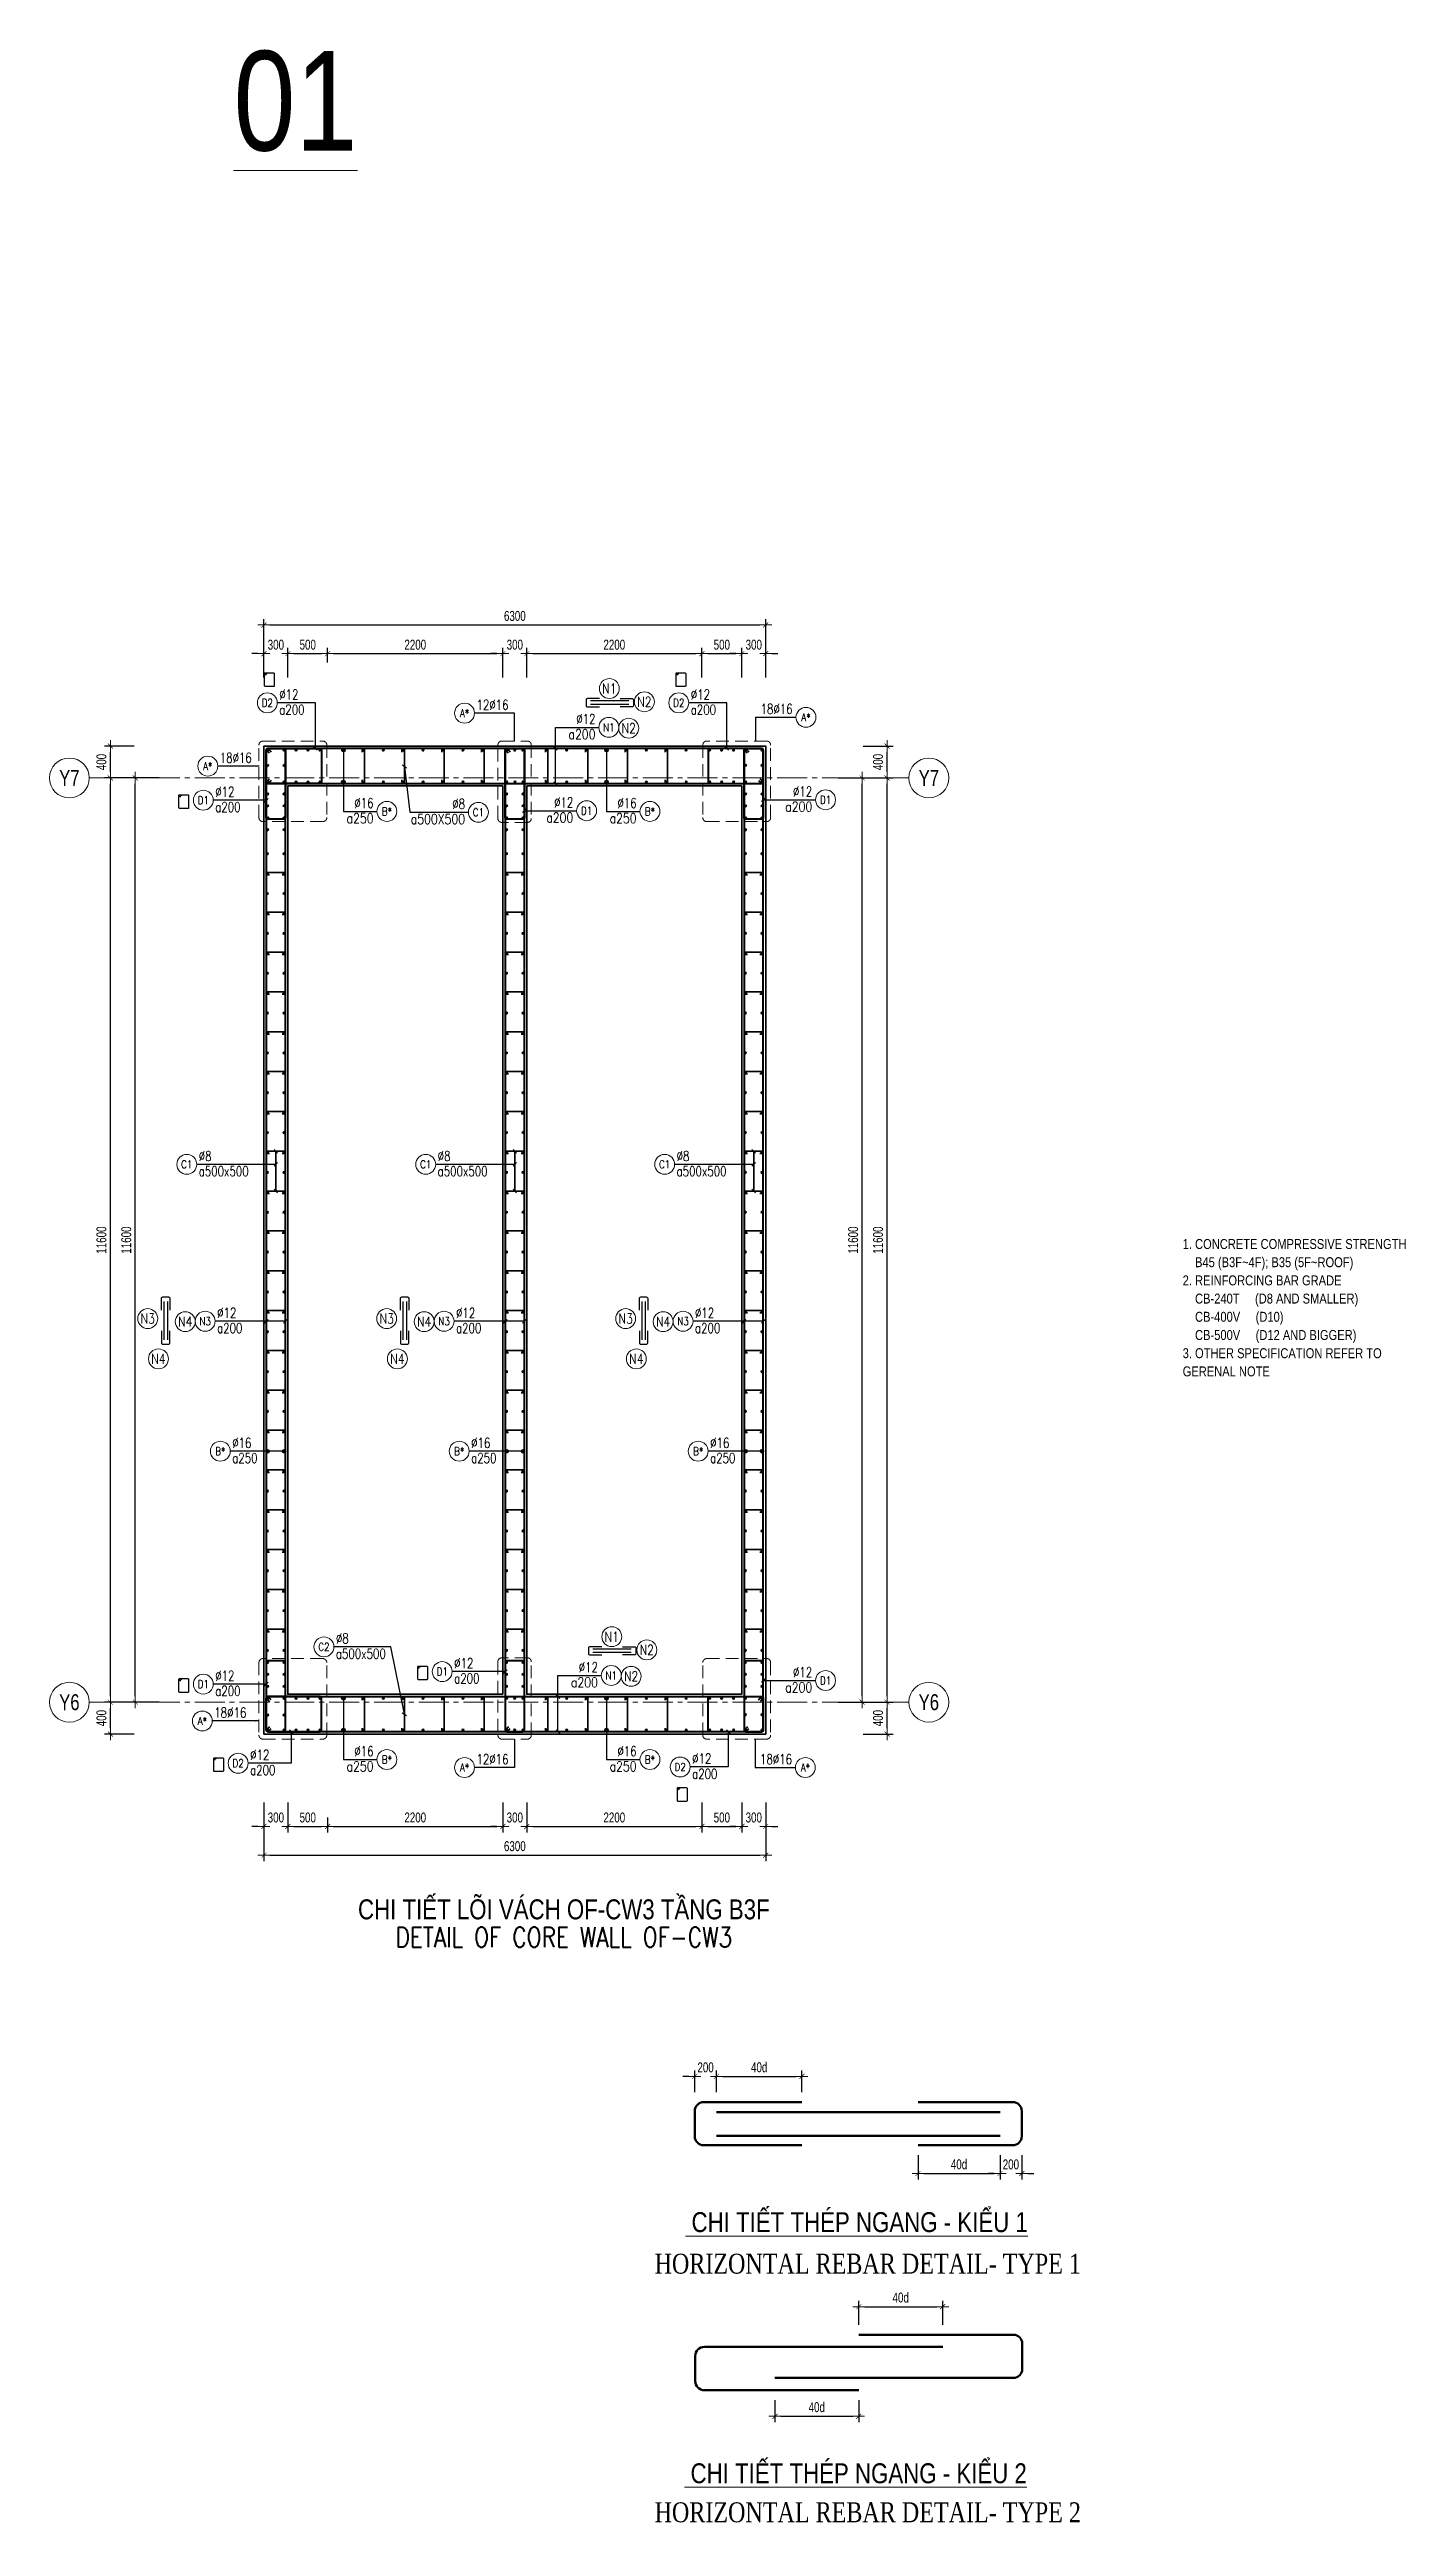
# Model space of a CAD drawing. Header units: millimetres. Extents: x 931337 to 1117500, y 19732 to 157199.
# Drawn here: x 1010009 to 1027035, y 126160 to 157199 of the extents above; entities that cross this region are included whole.
import ezdxf
from ezdxf.enums import TextEntityAlignment as Align

# ---------------------------------------------------------------- set-up
doc = ezdxf.new("R2010")
doc.units = ezdxf.units.MM
doc.header["$MEASUREMENT"] = 0
for name, pattern in [('HIDDEN', [9.525, 6.35, -3.175]), ('HIDDEN2', [4.7625, 3.175, -1.5875]), ('OF_Grid_1$0$CENTER2', [1.125, 0.75, -0.125, 0.125, -0.125])]:
    doc.linetypes.add(name, pattern=pattern)
doc.layers.get('0').update_dxf_attribs({"lineweight": 20})
doc.layers.get('Defpoints').update_dxf_attribs({"color": 151, "lineweight": 9})
for name, color, linetype in [('Hidden', 9, 'HIDDEN'), ('Ligature', 1, 'Continuous'), ('Reinforcement', 4, 'Continuous'), ('TIT1', 3, 'Continuous')]:
    doc.layers.add(name, color=color, linetype=linetype)
for name, color, linetype, lineweight in [('KC-LEADER', 153, 'Continuous', 18), ('KC-THEP', 6, 'Continuous', 40), ('NDC_S_ANNO', 7, 'Continuous', 20), ('NDC_S_DIM', 1, 'Continuous', 15), ('NDC_S_ENG TITLE', 3, 'Continuous', 20), ('NDC_S_HIDDEN', 8, 'HIDDEN2', 13), ('NDC_S_LEADER', 1, 'Continuous', 15), ('NDC_S_REBAR', 4, 'Continuous', 35), ('NDC_S_STIRRUP', 4, 'Continuous', 40), ('NDC_S_TEXT SYMBOL', 7, 'Continuous', 20), ('NDC_S_VN TEXT', 7, 'Continuous', 20), ('NDC_S_VN TITLE', 6, 'Continuous', 35), ('NDC_S_WALL', 6, 'Continuous', 35), ('OF_Grid_1$0$NDC_S_AXIS', 5, 'OF_Grid_1$0$CENTER2', 13), ('OF_Grid_1$0$NDC_S_SYMBOL', 1, 'Continuous', 15), ('OF_Grid_1$0$NDC_S_TEXT SYMBOL', 7, 'Continuous', 20)]:
    doc.layers.add(name, color=color, linetype=linetype, lineweight=lineweight)
doc.styles.add('ARIAL', font='arial.ttf', dxfattribs={"width": 0.8})
doc.styles.add('NDC_ANNO', font='', dxfattribs={"width": 0.8})
doc.styles.add('NDC_ARIAL', font='arial.ttf', dxfattribs={"width": 0.85})
doc.styles.add('NDC_DIM', font='', dxfattribs={"width": 0.75})
doc.styles.add('NDC_EN TXT', font='romans.shx', dxfattribs={"width": 0.8})
doc.styles.add('NDC_VIE TXT', font='arial.ttf', dxfattribs={"width": 0.8})
doc.styles.add('OF_Grid_1$0$NDC_ANNO', font='', dxfattribs={"width": 0.8})
doc.styles.add('VNTIMEH', font='vntimeh.shx', dxfattribs={"width": 0.8, "bigfont": 'vns.shx'})
doc.styles.get('NDC_ANNO').set_extended_font_data('Dotum')
doc.styles.get('NDC_DIM').set_extended_font_data('Dotum')
doc.styles.get('OF_Grid_1$0$NDC_ANNO').set_extended_font_data('Dotum')
doc.dimstyles.new('NDC_1-50', dxfattribs={"dimscale": 50, "dimtxt": 2.5, "dimasz": 1, "dimexe": 1.5, "dimexo": 0, "dimgap": 0.8, "dimtad": 1, "dimdec": 0, "dimdsep": 46, "dimtxsty": 'NDC_ARIAL', "dimblk": 'DIMMARK', "dimcen": 49999.938995, "dimdle": 1.5, "dimclrd": 1, "dimclre": 1, "dimclrt": 3, "dimadec": 0, "dimazin": 0, "dimtfac": 1, "dimtdec": 0, "dimtix": 1, "dimtmove": 2, "dimatfit": 3, "dimfxl": 1, "dimarcsym": 0})
doc.dimstyles.new('NDC_dim_30', dxfattribs={"dimscale": 30, "dimtxt": 2.5, "dimasz": 1.5, "dimexe": 1.5, "dimexo": 2.5, "dimgap": 1, "dimtad": 1, "dimdec": 0, "dimzin": 0, "dimdsep": 46, "dimtxsty": 'NDC_DIM', "dimblk": 'DIMMARK', "dimcen": 0.09, "dimdle": 1.2, "dimclrd": 1, "dimclre": 1, "dimclrt": 3, "dimadec": 0, "dimazin": 0, "dimtfac": 1, "dimtdec": 0, "dimtix": 1, "dimtofl": 0, "dimtmove": 0, "dimatfit": 3, "dimfxl": 6, "dimfxlon": 1, "dimtolj": 1, "dimtzin": 0, "dimarcsym": 0})
doc.dimstyles.new('NDC_dim_50', dxfattribs={"dimscale": 50, "dimtxt": 2.5, "dimasz": 1.5, "dimexe": 1.5, "dimexo": 2.5, "dimgap": 1, "dimtad": 1, "dimdec": 0, "dimzin": 0, "dimdsep": 46, "dimtxsty": 'NDC_DIM', "dimblk": 'DIMMARK', "dimcen": 0.09, "dimdle": 1.2, "dimclrd": 1, "dimclre": 1, "dimclrt": 3, "dimadec": 0, "dimazin": 0, "dimtfac": 1, "dimtdec": 0, "dimtix": 1, "dimtofl": 0, "dimtmove": 0, "dimatfit": 3, "dimfxl": 6, "dimfxlon": 1, "dimtolj": 1, "dimtzin": 0, "dimarcsym": 0})

msp = doc.modelspace()

# ---------------------------------------------------------------- texts
at = {"layer": 'NDC_S_ENG TITLE', "style": 'VNTIMEH', "width": 0.8}
for s, p in [('horizontal rebar detail- type 1', (1017606.279, 129283.766)), ('horizontal rebar detail- type 2', (1017606.279, 126163.424))]:
    msp.add_text(s, height=250, dxfattribs=at).set_placement(p)
at = {"layer": 'NDC_S_VN TEXT', "style": 'ARIAL', "width": 0.8}
for s, height, p in [('%%U01', 1250, (1012321.138, 155930.73)), ('%%u CHI TIẾT THÉP NGANG - KIỂU 1', 250, (1017993.032, 129804.906)), ('%%u CHI TIẾT THÉP NGANG - KIỂU 2', 250, (1017980.661, 126652.989))]:
    msp.add_text(s, height=height, dxfattribs=at).set_placement(p)
at = {"layer": 'NDC_S_VN TEXT', "color": 7, "style": 'NDC_EN TXT', "width": 0.8}
for tag, p in [('N1', (1017038.739, 149177.961)), ('N2', (1017478.84, 149012.204)), ('N2', (1017282.01, 148680.69)), ('N3', (1011243.31, 141270.103)), ('N4', (1011714.279, 141231.943)), ('N3', (1014243.31, 141270.103)), ('N4', (1014714.279, 141231.943)), ('N3', (1017243.31, 141270.103)), ('N4', (1017714.279, 141231.943)), ('N4', (1011377.758, 140765.1)), ('N4', (1014377.758, 140765.1)), ('N4', (1017377.758, 140765.1)), ('N1', (1017069.243, 137277.961)), ('N2', (1017509.344, 137112.204)), ('N2', (1017312.514, 136780.69))]:
    msp.add_attdef(tag, text='3', height=125, dxfattribs=at).set_placement(p, align=Align.MIDDLE)
at = {"layer": 'TIT1', "insert": (1024236.965, 142269.24), "char_height": 125, "width": 2836.52683, "attachment_point": 1, "line_spacing_factor": 1.096296, "style": 'ARIAL'}
msp.add_mtext('\\A1;1. CONCRETE COMPRESSIVE STRENGTH\\P    B45 (B3F~4F); B35 (5F~ROOF)\\P2. REINFORCING BAR GRADE\\P    CB-240T     (D8 AND SMALLER)\\P    CB-400V     (D10)\\P    CB-500V     (D12 AND BIGGER)\\P3. OTHER SPECIFICATION REFER TO GERENAL NOTE ', dxfattribs=at)

# ---------------------------------------------------------------- blocks, each defined once
blk = doc.blocks.new('DIMMARK')
at = {"layer": 'NDC_S_DIM', "color": 1}
blk.add_line((-1.5, 0), (1, 0), dxfattribs=at)
at = {"layer": 'NDC_S_DIM', "color": 2, "const_width": 0.1}
blk.add_lwpolyline([(-0.42, -0.42), (0.42, 0.42)], dxfattribs=at)
blk = doc.blocks.new('*D130')
at = {"layer": 'Defpoints', "color": 0, "transparency": 16777216}
for p in [(1019457, 131759), (1018383, 131438), (1019457, 131438)]:
    blk.add_point(p, dxfattribs=at)
at = {"layer": 'NDC_S_DIM', "color": 1, "lineweight": -2, "transparency": 16777216}
for p, q in [((1018383, 131563), (1018383, 131834)), ((1018458, 131759), (1019382, 131759)), ((1019457, 131563), (1019457, 131834))]:
    blk.add_line(p, q, dxfattribs=at)
at = {"layer": 'NDC_S_DIM', "color": 1, "lineweight": -2, "transparency": 16777216, "xscale": 75, "yscale": 75, "zscale": 75, "rotation": 180}
blk.add_blockref('DIMMARK', (1018383, 131759), dxfattribs=at)
at = {"layer": 'NDC_S_DIM', "color": 1, "lineweight": -2, "transparency": 16777216, "xscale": 75, "yscale": 75, "zscale": 75}
blk.add_blockref('DIMMARK', (1019457, 131759), dxfattribs=at)
at = {"layer": 'NDC_S_DIM', "color": 3, "transparency": 16777216, "insert": (1018920, 131873), "char_height": 125, "attachment_point": 5, "style": 'NDC_DIM'}
blk.add_mtext('\\A1;40d', dxfattribs=at)
blk = doc.blocks.new('*D131')
at = {"layer": 'Defpoints', "color": 0, "transparency": 16777216}
for p in [(1020914, 130895), (1021944, 130895), (1021944, 130541)]:
    blk.add_point(p, dxfattribs=at)
at = {"layer": 'NDC_S_DIM', "color": 1, "lineweight": -2, "transparency": 16777216}
for p, q in [((1020914, 130770), (1020914, 130466)), ((1021944, 130770), (1021944, 130466)), ((1020989, 130541), (1021869, 130541))]:
    blk.add_line(p, q, dxfattribs=at)
at = {"layer": 'NDC_S_DIM', "color": 1, "lineweight": -2, "transparency": 16777216, "xscale": 75, "yscale": 75, "zscale": 75, "rotation": 180}
blk.add_blockref('DIMMARK', (1020914, 130541), dxfattribs=at)
at = {"layer": 'NDC_S_DIM', "color": 1, "lineweight": -2, "transparency": 16777216, "xscale": 75, "yscale": 75, "zscale": 75}
blk.add_blockref('DIMMARK', (1021944, 130541), dxfattribs=at)
at = {"layer": 'NDC_S_DIM', "color": 3, "transparency": 16777216, "insert": (1021429, 130655), "char_height": 125, "attachment_point": 5, "style": 'NDC_DIM'}
blk.add_mtext('\\A1;40d', dxfattribs=at)
blk = doc.blocks.new('*D132')
at = {"layer": 'Defpoints', "color": 0, "transparency": 16777216}
for p in [(1021224, 128869), (1020171, 128517), (1021224, 128517)]:
    blk.add_point(p, dxfattribs=at)
at = {"layer": 'NDC_S_DIM', "color": 1, "lineweight": -2, "transparency": 16777216}
for p, q in [((1020171, 128642), (1020171, 128944)), ((1020246, 128869), (1021149, 128869)), ((1021224, 128642), (1021224, 128944))]:
    blk.add_line(p, q, dxfattribs=at)
at = {"layer": 'NDC_S_DIM', "color": 1, "lineweight": -2, "transparency": 16777216, "xscale": 75, "yscale": 75, "zscale": 75, "rotation": 180}
blk.add_blockref('DIMMARK', (1020171, 128869), dxfattribs=at)
at = {"layer": 'NDC_S_DIM', "color": 1, "lineweight": -2, "transparency": 16777216, "xscale": 75, "yscale": 75, "zscale": 75}
blk.add_blockref('DIMMARK', (1021224, 128869), dxfattribs=at)
at = {"layer": 'NDC_S_DIM', "color": 3, "transparency": 16777216, "insert": (1020697, 128983), "char_height": 125, "attachment_point": 5, "style": 'NDC_DIM'}
blk.add_mtext('\\A1;40d', dxfattribs=at)
blk = doc.blocks.new('*D133')
at = {"layer": 'Defpoints', "color": 0, "transparency": 16777216}
for p in [(1019118, 127821), (1020169, 127821), (1020169, 127493)]:
    blk.add_point(p, dxfattribs=at)
at = {"layer": 'NDC_S_DIM', "color": 1, "lineweight": -2, "transparency": 16777216}
for p, q in [((1019118, 127696), (1019118, 127418)), ((1020169, 127696), (1020169, 127418)), ((1019193, 127493), (1020094, 127493))]:
    blk.add_line(p, q, dxfattribs=at)
at = {"layer": 'NDC_S_DIM', "color": 1, "lineweight": -2, "transparency": 16777216, "xscale": 75, "yscale": 75, "zscale": 75, "rotation": 180}
blk.add_blockref('DIMMARK', (1019118, 127493), dxfattribs=at)
at = {"layer": 'NDC_S_DIM', "color": 1, "lineweight": -2, "transparency": 16777216, "xscale": 75, "yscale": 75, "zscale": 75}
blk.add_blockref('DIMMARK', (1020169, 127493), dxfattribs=at)
at = {"layer": 'NDC_S_DIM', "color": 3, "transparency": 16777216, "insert": (1019643, 127607), "char_height": 125, "attachment_point": 5, "style": 'NDC_DIM'}
blk.add_mtext('\\A1;40d', dxfattribs=at)
blk = doc.blocks.new('*D134')
at = {"layer": 'Defpoints', "color": 0, "transparency": 16777216}
for p in [(1018111, 131759), (1018111, 131436), (1018383, 131438)]:
    blk.add_point(p, dxfattribs=at)
at = {"layer": 'NDC_S_DIM', "color": 1, "lineweight": -2, "transparency": 16777216}
for p, q in [((1018036, 131759), (1017961, 131759)), ((1018111, 131561), (1018111, 131834)), ((1018383, 131563), (1018383, 131834)), ((1018458, 131759), (1018533, 131759))]:
    blk.add_line(p, q, dxfattribs=at)
at = {"layer": 'NDC_S_DIM', "color": 1, "lineweight": -2, "transparency": 16777216, "xscale": 75, "yscale": 75, "zscale": 75}
blk.add_blockref('DIMMARK', (1018111, 131759), dxfattribs=at)
at = {"layer": 'NDC_S_DIM', "color": 1, "lineweight": -2, "transparency": 16777216, "xscale": 75, "yscale": 75, "zscale": 75, "rotation": 180}
blk.add_blockref('DIMMARK', (1018383, 131759), dxfattribs=at)
at = {"layer": 'NDC_S_DIM', "color": 3, "transparency": 16777216, "insert": (1018247, 131872), "char_height": 125, "attachment_point": 5, "style": 'NDC_DIM'}
blk.add_mtext('\\A1;200', dxfattribs=at)
blk = doc.blocks.new('*D135')
at = {"layer": 'Defpoints', "color": 0, "transparency": 16777216}
for p in [(1021944, 130895), (1022217, 130895), (1021944, 130541)]:
    blk.add_point(p, dxfattribs=at)
at = {"layer": 'NDC_S_DIM', "color": 1, "lineweight": -2, "transparency": 16777216}
for p, q in [((1021944, 130770), (1021944, 130466)), ((1022217, 130770), (1022217, 130466)), ((1021869, 130541), (1021794, 130541)), ((1022292, 130541), (1022367, 130541))]:
    blk.add_line(p, q, dxfattribs=at)
at = {"layer": 'NDC_S_DIM', "color": 1, "lineweight": -2, "transparency": 16777216, "xscale": 75, "yscale": 75, "zscale": 75}
blk.add_blockref('DIMMARK', (1021944, 130541), dxfattribs=at)
at = {"layer": 'NDC_S_DIM', "color": 1, "lineweight": -2, "transparency": 16777216, "xscale": 75, "yscale": 75, "zscale": 75, "rotation": 180}
blk.add_blockref('DIMMARK', (1022217, 130541), dxfattribs=at)
at = {"layer": 'NDC_S_DIM', "color": 3, "transparency": 16777216, "insert": (1022080, 130654), "char_height": 125, "attachment_point": 5, "style": 'NDC_DIM'}
blk.add_mtext('\\A1;200', dxfattribs=at)
blk = doc.blocks.new('THEP')
at = {"layer": 'KC-LEADER', "color": 6}
blk.add_circle((0, 0), 14, dxfattribs=at)
at = {"layer": 'KC-THEP'}
for p, q in [((-14, 0), (14, 0)), ((10, 10), (-10, -10)), ((-10, 10), (10, -10)), ((0, 14), (0, -14))]:
    blk.add_line(p, q, dxfattribs=at)
blk = doc.blocks.new('*U205')
at = {"layer": 'KC-THEP', "rotation": 99.6685644363809}
blk.add_blockref('THEP', (-50, 224), dxfattribs=at)
at = {"layer": 'KC-THEP', "xscale": -1, "rotation": 80.33143556361907}
blk.add_blockref('THEP', (-50, 16), dxfattribs=at)
blk = doc.blocks.new('*U206')
at = {"layer": 'NDC_S_HIDDEN', "color": 0, "linetype": 'ByBlock', "lineweight": -2, "transparency": 16777216, "rotation": 90}
for p in [(-151449, 72919), (-151449, 72669), (-151449, 72419), (-151449, 72169), (-151449, 71919), (-151449, 71669), (-151449, 71419), (-151449, 71169), (-151449, 70919), (-151449, 70669), (-151449, 70419), (-151449, 70169), (-151449, 69919), (-151449, 69669), (-151449, 69419), (-151449, 69169), (-151449, 68919), (-151449, 68669), (-151449, 68419), (-151449, 68169), (-151449, 67919), (-151449, 67669), (-151449, 67419), (-151449, 67169), (-151449, 66919), (-151449, 66669), (-151449, 66419), (-151449, 66169), (-151449, 65919), (-151449, 65669), (-151449, 65419), (-151449, 65169), (-151449, 64919), (-151449, 64669), (-151449, 64419), (-151449, 64169), (-151449, 63919), (-151449, 63669), (-151449, 63419), (-151449, 63169), (-151449, 62919)]:
    blk.add_blockref('*U205', p, dxfattribs=at)
blk = doc.blocks.new('*U9')
blk.add_circle((2.5, 0), 2.5)
at = {"layer": 'NDC_S_VN TEXT', "color": 3, "style": 'NDC_EN TXT', "width": 0.75}
blk.add_attdef('DK2', text='', height=2.5, dxfattribs=at).set_placement((-0.85, 0.85), align=Align.RIGHT)
at = {"layer": 'NDC_S_VN TEXT', "color": 7, "style": 'NDC_EN TXT', "width": 0.8}
blk.add_attdef('SH3', text='', height=2, dxfattribs=at).set_placement((2.5, 0), align=Align.MIDDLE)
blk = doc.blocks.new('*U13')
blk.add_circle((-2.5, 0), 2.5)
at = {"layer": 'NDC_S_VN TEXT', "color": 7, "style": 'NDC_EN TXT', "width": 0.8}
blk.add_attdef('SH2', text='', height=2, dxfattribs=at).set_placement((-2.5, 0), align=Align.MIDDLE)
at = {"layer": 'NDC_S_VN TEXT', "color": 3, "style": 'NDC_EN TXT', "width": 0.75}
blk.add_attdef('DK1', (0.5, 0.85), '', height=2.5, dxfattribs=at)
blk = doc.blocks.new('*U11')
blk.add_circle((-2.5, 0), 2.5)
at = {"layer": 'NDC_S_VN TEXT', "color": 7, "style": 'NDC_EN TXT', "width": 0.8}
blk.add_attdef('SH2', text='', height=2, dxfattribs=at).set_placement((-2.5, 0), align=Align.MIDDLE)
at = {"layer": 'NDC_S_VN TEXT', "color": 3, "style": 'NDC_EN TXT', "width": 0.75}
for tag, p in [('DK1', (0.5, 0.85)), ('KC1', (0.5, -2.97))]:
    blk.add_attdef(tag, p, '', height=2.5, dxfattribs=at)
blk = doc.blocks.new('*U10')
blk.add_circle((2.5, 0), 2.5)
at = {"layer": 'NDC_S_VN TEXT', "color": 3, "style": 'NDC_EN TXT'}
for tag, width, p in [('DK2', 0.75, (-0.85, 0.85)), ('KC2', 0.8, (-0.85, -2.97))]:
    blk.add_attdef(tag, text='', height=2.5, dxfattribs=dict(at, width=width)).set_placement(p, align=Align.RIGHT)
at = {"layer": 'NDC_S_VN TEXT', "color": 7, "style": 'NDC_EN TXT', "width": 0.8}
blk.add_attdef('SH3', text='', height=2, dxfattribs=at).set_placement((2.5, 0), align=Align.MIDDLE)
blk = doc.blocks.new('A$C7BC65A55')
at = {"layer": 'Ligature'}
for p, q in [((-15, 372, 0), (-15, 39, 0)), ((15, 372, 0), (15, 39, 0))]:
    blk.add_line(p, q, dxfattribs=at)
for points in [[(-36, 297), (-36, 401, -0.414214), (-24, 413), (24, 413, -0.414214), (36, 401), (36, 297)], [(-36, 117), (-36, 12, 0.414214), (-24, 0), (24, 0, 0.414214), (36, 12), (36, 117)]]:
    blk.add_lwpolyline(points, format="xyb", dxfattribs=at)
blk = doc.blocks.new('*U12')
blk.add_circle((-2.5, 0), 2.5)
at = {"layer": 'NDC_S_VN TEXT', "color": 7, "style": 'NDC_EN TXT', "width": 0.8}
blk.add_attdef('SH2', text='', height=2, dxfattribs=at).set_placement((-2.5, 0), align=Align.MIDDLE)
at = {"layer": 'NDC_S_VN TEXT', "color": 3, "style": 'NDC_EN TXT', "width": 0.75}
for tag, p in [('DK1', (0.5, 0.85)), ('KC1', (0.5, -2.97))]:
    blk.add_attdef(tag, p, '', height=2.5, dxfattribs=at)
blk = doc.blocks.new('*D214')
at = {"layer": 'Defpoints', "color": 0, "transparency": 16777216}
for p in [(1013002, 136556), (1012702, 136056), (1013002, 134896)]:
    blk.add_point(p, dxfattribs=at)
at = {"layer": 'NDC_S_DIM', "color": 1, "lineweight": -2, "transparency": 16777216}
for p, q in [((1012702, 135196), (1012702, 134821)), ((1013002, 135196), (1013002, 134821)), ((1012627, 134896), (1012552, 134896)), ((1013077, 134896), (1013152, 134896))]:
    blk.add_line(p, q, dxfattribs=at)
at = {"layer": 'NDC_S_DIM', "color": 1, "lineweight": -2, "transparency": 16777216, "xscale": 75, "yscale": 75, "zscale": 75}
blk.add_blockref('DIMMARK', (1012702, 134896), dxfattribs=at)
at = {"layer": 'NDC_S_DIM', "color": 1, "lineweight": -2, "transparency": 16777216, "xscale": 75, "yscale": 75, "zscale": 75, "rotation": 180}
blk.add_blockref('DIMMARK', (1013002, 134896), dxfattribs=at)
at = {"layer": 'NDC_S_DIM', "color": 3, "transparency": 16777216, "insert": (1012852, 135008), "char_height": 125, "attachment_point": 5, "style": 'NDC_DIM'}
blk.add_mtext('\\A1;300', dxfattribs=at)
blk = doc.blocks.new('*D215')
at = {"layer": 'Defpoints', "color": 0, "transparency": 16777216}
for p in [(1013002, 136556), (1013501, 135133), (1013501, 134896)]:
    blk.add_point(p, dxfattribs=at)
at = {"layer": 'NDC_S_DIM', "color": 1, "lineweight": -2, "transparency": 16777216}
for p, q in [((1013002, 135196), (1013002, 134821)), ((1013077, 134896), (1013426, 134896)), ((1013501, 135008), (1013501, 134821))]:
    blk.add_line(p, q, dxfattribs=at)
at = {"layer": 'NDC_S_DIM', "color": 1, "lineweight": -2, "transparency": 16777216, "xscale": 75, "yscale": 75, "zscale": 75, "rotation": 180}
blk.add_blockref('DIMMARK', (1013002, 134896), dxfattribs=at)
at = {"layer": 'NDC_S_DIM', "color": 1, "lineweight": -2, "transparency": 16777216, "xscale": 75, "yscale": 75, "zscale": 75}
blk.add_blockref('DIMMARK', (1013501, 134896), dxfattribs=at)
at = {"layer": 'NDC_S_DIM', "color": 3, "transparency": 16777216, "insert": (1013252, 135008), "char_height": 125, "attachment_point": 5, "style": 'NDC_DIM'}
blk.add_mtext('\\A1;500', dxfattribs=at)
blk = doc.blocks.new('*D216')
at = {"layer": 'Defpoints', "color": 0, "transparency": 16777216}
for p in [(1015702, 136556), (1013501, 135133), (1015702, 134896)]:
    blk.add_point(p, dxfattribs=at)
at = {"layer": 'NDC_S_DIM', "color": 1, "lineweight": -2, "transparency": 16777216}
for p, q in [((1015702, 135196), (1015702, 134821)), ((1013501, 135008), (1013501, 134821)), ((1013576, 134896), (1015627, 134896))]:
    blk.add_line(p, q, dxfattribs=at)
at = {"layer": 'NDC_S_DIM', "color": 1, "lineweight": -2, "transparency": 16777216, "xscale": 75, "yscale": 75, "zscale": 75, "rotation": 180}
blk.add_blockref('DIMMARK', (1013501, 134896), dxfattribs=at)
at = {"layer": 'NDC_S_DIM', "color": 1, "lineweight": -2, "transparency": 16777216, "xscale": 75, "yscale": 75, "zscale": 75}
blk.add_blockref('DIMMARK', (1015702, 134896), dxfattribs=at)
at = {"layer": 'NDC_S_DIM', "color": 3, "transparency": 16777216, "insert": (1014602, 135008), "char_height": 125, "attachment_point": 5, "style": 'NDC_DIM'}
blk.add_mtext('\\A1;2200', dxfattribs=at)
blk = doc.blocks.new('*D217')
at = {"layer": 'Defpoints', "color": 0, "transparency": 16777216}
for p in [(1015702, 136556), (1016002, 136556), (1016002, 134896)]:
    blk.add_point(p, dxfattribs=at)
at = {"layer": 'NDC_S_DIM', "color": 1, "lineweight": -2, "transparency": 16777216}
for p, q in [((1015702, 135196), (1015702, 134821)), ((1016002, 135196), (1016002, 134821)), ((1015627, 134896), (1015552, 134896)), ((1016077, 134896), (1016152, 134896))]:
    blk.add_line(p, q, dxfattribs=at)
at = {"layer": 'NDC_S_DIM', "color": 1, "lineweight": -2, "transparency": 16777216, "xscale": 75, "yscale": 75, "zscale": 75}
blk.add_blockref('DIMMARK', (1015702, 134896), dxfattribs=at)
at = {"layer": 'NDC_S_DIM', "color": 1, "lineweight": -2, "transparency": 16777216, "xscale": 75, "yscale": 75, "zscale": 75, "rotation": 180}
blk.add_blockref('DIMMARK', (1016002, 134896), dxfattribs=at)
at = {"layer": 'NDC_S_DIM', "color": 3, "transparency": 16777216, "insert": (1015852, 135008), "char_height": 125, "attachment_point": 5, "style": 'NDC_DIM'}
blk.add_mtext('\\A1;300', dxfattribs=at)
blk = doc.blocks.new('*D218')
at = {"layer": 'Defpoints', "color": 0, "transparency": 16777216}
for p in [(1016002, 136556), (1018201, 136504), (1018201, 134896)]:
    blk.add_point(p, dxfattribs=at)
at = {"layer": 'NDC_S_DIM', "color": 1, "lineweight": -2, "transparency": 16777216}
for p, q in [((1016002, 135196), (1016002, 134821)), ((1018201, 135196), (1018201, 134821)), ((1016077, 134896), (1018126, 134896))]:
    blk.add_line(p, q, dxfattribs=at)
at = {"layer": 'NDC_S_DIM', "color": 1, "lineweight": -2, "transparency": 16777216, "xscale": 75, "yscale": 75, "zscale": 75, "rotation": 180}
blk.add_blockref('DIMMARK', (1016002, 134896), dxfattribs=at)
at = {"layer": 'NDC_S_DIM', "color": 1, "lineweight": -2, "transparency": 16777216, "xscale": 75, "yscale": 75, "zscale": 75}
blk.add_blockref('DIMMARK', (1018201, 134896), dxfattribs=at)
at = {"layer": 'NDC_S_DIM', "color": 3, "transparency": 16777216, "insert": (1017101, 135008), "char_height": 125, "attachment_point": 5, "style": 'NDC_DIM'}
blk.add_mtext('\\A1;2200', dxfattribs=at)
blk = doc.blocks.new('*D219')
at = {"layer": 'Defpoints', "color": 0, "transparency": 16777216}
for p in [(1018201, 136504), (1018702, 136556), (1018702, 134896)]:
    blk.add_point(p, dxfattribs=at)
at = {"layer": 'NDC_S_DIM', "color": 1, "lineweight": -2, "transparency": 16777216}
for p, q in [((1018201, 135196), (1018201, 134821)), ((1018702, 135196), (1018702, 134821)), ((1018276, 134896), (1018627, 134896))]:
    blk.add_line(p, q, dxfattribs=at)
at = {"layer": 'NDC_S_DIM', "color": 1, "lineweight": -2, "transparency": 16777216, "xscale": 75, "yscale": 75, "zscale": 75, "rotation": 180}
blk.add_blockref('DIMMARK', (1018201, 134896), dxfattribs=at)
at = {"layer": 'NDC_S_DIM', "color": 1, "lineweight": -2, "transparency": 16777216, "xscale": 75, "yscale": 75, "zscale": 75}
blk.add_blockref('DIMMARK', (1018702, 134896), dxfattribs=at)
at = {"layer": 'NDC_S_DIM', "color": 3, "transparency": 16777216, "insert": (1018451, 135008), "char_height": 125, "attachment_point": 5, "style": 'NDC_DIM'}
blk.add_mtext('\\A1;500', dxfattribs=at)
blk = doc.blocks.new('*D220')
at = {"layer": 'Defpoints', "color": 0, "transparency": 16777216}
for p in [(1018702, 136556), (1019002, 136056), (1019002, 134896)]:
    blk.add_point(p, dxfattribs=at)
at = {"layer": 'NDC_S_DIM', "color": 1, "lineweight": -2, "transparency": 16777216}
for p, q in [((1018702, 135196), (1018702, 134821)), ((1019002, 135196), (1019002, 134821)), ((1018627, 134896), (1018552, 134896)), ((1019077, 134896), (1019152, 134896))]:
    blk.add_line(p, q, dxfattribs=at)
at = {"layer": 'NDC_S_DIM', "color": 1, "lineweight": -2, "transparency": 16777216, "xscale": 75, "yscale": 75, "zscale": 75}
blk.add_blockref('DIMMARK', (1018702, 134896), dxfattribs=at)
at = {"layer": 'NDC_S_DIM', "color": 1, "lineweight": -2, "transparency": 16777216, "xscale": 75, "yscale": 75, "zscale": 75, "rotation": 180}
blk.add_blockref('DIMMARK', (1019002, 134896), dxfattribs=at)
at = {"layer": 'NDC_S_DIM', "color": 3, "transparency": 16777216, "insert": (1018852, 135008), "char_height": 125, "attachment_point": 5, "style": 'NDC_DIM'}
blk.add_mtext('\\A1;300', dxfattribs=at)
blk = doc.blocks.new('*D221')
at = {"layer": 'Defpoints', "color": 0, "transparency": 16777216}
for p in [(1012702, 136056), (1019002, 136056), (1019002, 134535)]:
    blk.add_point(p, dxfattribs=at)
at = {"layer": 'NDC_S_DIM', "color": 1, "lineweight": -2, "transparency": 16777216}
for p, q in [((1012702, 134835), (1012702, 134460)), ((1019002, 134835), (1019002, 134460)), ((1012777, 134535), (1018927, 134535))]:
    blk.add_line(p, q, dxfattribs=at)
at = {"layer": 'NDC_S_DIM', "color": 1, "lineweight": -2, "transparency": 16777216, "xscale": 75, "yscale": 75, "zscale": 75, "rotation": 180}
blk.add_blockref('DIMMARK', (1012702, 134535), dxfattribs=at)
at = {"layer": 'NDC_S_DIM', "color": 1, "lineweight": -2, "transparency": 16777216, "xscale": 75, "yscale": 75, "zscale": 75}
blk.add_blockref('DIMMARK', (1019002, 134535), dxfattribs=at)
at = {"layer": 'NDC_S_DIM', "color": 3, "transparency": 16777216, "insert": (1015852, 134648), "char_height": 125, "attachment_point": 5, "style": 'NDC_DIM'}
blk.add_mtext('\\A1;6300', dxfattribs=at)
blk = doc.blocks.new('*D222')
at = {"layer": 'Defpoints', "color": 0, "transparency": 16777216}
for p in [(1013002, 149616), (1012702, 148456), (1013002, 147956)]:
    blk.add_point(p, dxfattribs=at)
at = {"layer": 'NDC_S_DIM', "color": 1, "lineweight": -2, "transparency": 16777216}
for p, q in [((1012627, 149616), (1012552, 149616)), ((1012702, 149316), (1012702, 149691)), ((1013002, 149316), (1013002, 149691)), ((1013077, 149616), (1013152, 149616))]:
    blk.add_line(p, q, dxfattribs=at)
at = {"layer": 'NDC_S_DIM', "color": 1, "lineweight": -2, "transparency": 16777216, "xscale": 75, "yscale": 75, "zscale": 75}
blk.add_blockref('DIMMARK', (1012702, 149616), dxfattribs=at)
at = {"layer": 'NDC_S_DIM', "color": 1, "lineweight": -2, "transparency": 16777216, "xscale": 75, "yscale": 75, "zscale": 75, "rotation": 180}
blk.add_blockref('DIMMARK', (1013002, 149616), dxfattribs=at)
at = {"layer": 'NDC_S_DIM', "color": 3, "transparency": 16777216, "insert": (1012852, 149728), "char_height": 125, "attachment_point": 5, "style": 'NDC_DIM'}
blk.add_mtext('\\A1;300', dxfattribs=at)
blk = doc.blocks.new('*D223')
at = {"layer": 'Defpoints', "color": 0, "transparency": 16777216}
for p in [(1013501, 149616), (1013501, 149379), (1013002, 147956)]:
    blk.add_point(p, dxfattribs=at)
at = {"layer": 'NDC_S_DIM', "color": 1, "lineweight": -2, "transparency": 16777216}
for p, q in [((1013002, 149316), (1013002, 149691)), ((1013077, 149616), (1013426, 149616)), ((1013501, 149504), (1013501, 149691))]:
    blk.add_line(p, q, dxfattribs=at)
at = {"layer": 'NDC_S_DIM', "color": 1, "lineweight": -2, "transparency": 16777216, "xscale": 75, "yscale": 75, "zscale": 75, "rotation": 180}
blk.add_blockref('DIMMARK', (1013002, 149616), dxfattribs=at)
at = {"layer": 'NDC_S_DIM', "color": 1, "lineweight": -2, "transparency": 16777216, "xscale": 75, "yscale": 75, "zscale": 75}
blk.add_blockref('DIMMARK', (1013501, 149616), dxfattribs=at)
at = {"layer": 'NDC_S_DIM', "color": 3, "transparency": 16777216, "insert": (1013252, 149728), "char_height": 125, "attachment_point": 5, "style": 'NDC_DIM'}
blk.add_mtext('\\A1;500', dxfattribs=at)
blk = doc.blocks.new('*D224')
at = {"layer": 'Defpoints', "color": 0, "transparency": 16777216}
for p in [(1015702, 149616), (1013501, 149379), (1015702, 147956)]:
    blk.add_point(p, dxfattribs=at)
at = {"layer": 'NDC_S_DIM', "color": 1, "lineweight": -2, "transparency": 16777216}
for p, q in [((1013501, 149504), (1013501, 149691)), ((1013576, 149616), (1015627, 149616)), ((1015702, 149316), (1015702, 149691))]:
    blk.add_line(p, q, dxfattribs=at)
at = {"layer": 'NDC_S_DIM', "color": 1, "lineweight": -2, "transparency": 16777216, "xscale": 75, "yscale": 75, "zscale": 75, "rotation": 180}
blk.add_blockref('DIMMARK', (1013501, 149616), dxfattribs=at)
at = {"layer": 'NDC_S_DIM', "color": 1, "lineweight": -2, "transparency": 16777216, "xscale": 75, "yscale": 75, "zscale": 75}
blk.add_blockref('DIMMARK', (1015702, 149616), dxfattribs=at)
at = {"layer": 'NDC_S_DIM', "color": 3, "transparency": 16777216, "insert": (1014602, 149728), "char_height": 125, "attachment_point": 5, "style": 'NDC_DIM'}
blk.add_mtext('\\A1;2200', dxfattribs=at)
blk = doc.blocks.new('*D225')
at = {"layer": 'Defpoints', "color": 0, "transparency": 16777216}
for p in [(1016002, 149616), (1015702, 147956), (1016002, 147956)]:
    blk.add_point(p, dxfattribs=at)
at = {"layer": 'NDC_S_DIM', "color": 1, "lineweight": -2, "transparency": 16777216}
for p, q in [((1015627, 149616), (1015552, 149616)), ((1015702, 149316), (1015702, 149691)), ((1016002, 149316), (1016002, 149691)), ((1016077, 149616), (1016152, 149616))]:
    blk.add_line(p, q, dxfattribs=at)
at = {"layer": 'NDC_S_DIM', "color": 1, "lineweight": -2, "transparency": 16777216, "xscale": 75, "yscale": 75, "zscale": 75}
blk.add_blockref('DIMMARK', (1015702, 149616), dxfattribs=at)
at = {"layer": 'NDC_S_DIM', "color": 1, "lineweight": -2, "transparency": 16777216, "xscale": 75, "yscale": 75, "zscale": 75, "rotation": 180}
blk.add_blockref('DIMMARK', (1016002, 149616), dxfattribs=at)
at = {"layer": 'NDC_S_DIM', "color": 3, "transparency": 16777216, "insert": (1015852, 149728), "char_height": 125, "attachment_point": 5, "style": 'NDC_DIM'}
blk.add_mtext('\\A1;300', dxfattribs=at)
blk = doc.blocks.new('*D226')
at = {"layer": 'Defpoints', "color": 0, "transparency": 16777216}
for p in [(1018201, 149616), (1016002, 147956), (1018201, 148007)]:
    blk.add_point(p, dxfattribs=at)
at = {"layer": 'NDC_S_DIM', "color": 1, "lineweight": -2, "transparency": 16777216}
for p, q in [((1016002, 149316), (1016002, 149691)), ((1016077, 149616), (1018126, 149616)), ((1018201, 149316), (1018201, 149691))]:
    blk.add_line(p, q, dxfattribs=at)
at = {"layer": 'NDC_S_DIM', "color": 1, "lineweight": -2, "transparency": 16777216, "xscale": 75, "yscale": 75, "zscale": 75, "rotation": 180}
blk.add_blockref('DIMMARK', (1016002, 149616), dxfattribs=at)
at = {"layer": 'NDC_S_DIM', "color": 1, "lineweight": -2, "transparency": 16777216, "xscale": 75, "yscale": 75, "zscale": 75}
blk.add_blockref('DIMMARK', (1018201, 149616), dxfattribs=at)
at = {"layer": 'NDC_S_DIM', "color": 3, "transparency": 16777216, "insert": (1017101, 149728), "char_height": 125, "attachment_point": 5, "style": 'NDC_DIM'}
blk.add_mtext('\\A1;2200', dxfattribs=at)
blk = doc.blocks.new('*D227')
at = {"layer": 'Defpoints', "color": 0, "transparency": 16777216}
for p in [(1018702, 149616), (1018201, 148007), (1018702, 147956)]:
    blk.add_point(p, dxfattribs=at)
at = {"layer": 'NDC_S_DIM', "color": 1, "lineweight": -2, "transparency": 16777216}
for p, q in [((1018201, 149316), (1018201, 149691)), ((1018276, 149616), (1018627, 149616)), ((1018702, 149316), (1018702, 149691))]:
    blk.add_line(p, q, dxfattribs=at)
at = {"layer": 'NDC_S_DIM', "color": 1, "lineweight": -2, "transparency": 16777216, "xscale": 75, "yscale": 75, "zscale": 75, "rotation": 180}
blk.add_blockref('DIMMARK', (1018201, 149616), dxfattribs=at)
at = {"layer": 'NDC_S_DIM', "color": 1, "lineweight": -2, "transparency": 16777216, "xscale": 75, "yscale": 75, "zscale": 75}
blk.add_blockref('DIMMARK', (1018702, 149616), dxfattribs=at)
at = {"layer": 'NDC_S_DIM', "color": 3, "transparency": 16777216, "insert": (1018451, 149728), "char_height": 125, "attachment_point": 5, "style": 'NDC_DIM'}
blk.add_mtext('\\A1;500', dxfattribs=at)
blk = doc.blocks.new('*D228')
at = {"layer": 'Defpoints', "color": 0, "transparency": 16777216}
for p in [(1019002, 149616), (1019002, 148456), (1018702, 147956)]:
    blk.add_point(p, dxfattribs=at)
at = {"layer": 'NDC_S_DIM', "color": 1, "lineweight": -2, "transparency": 16777216}
for p, q in [((1018627, 149616), (1018552, 149616)), ((1018702, 149316), (1018702, 149691)), ((1019002, 149316), (1019002, 149691)), ((1019077, 149616), (1019152, 149616))]:
    blk.add_line(p, q, dxfattribs=at)
at = {"layer": 'NDC_S_DIM', "color": 1, "lineweight": -2, "transparency": 16777216, "xscale": 75, "yscale": 75, "zscale": 75}
blk.add_blockref('DIMMARK', (1018702, 149616), dxfattribs=at)
at = {"layer": 'NDC_S_DIM', "color": 1, "lineweight": -2, "transparency": 16777216, "xscale": 75, "yscale": 75, "zscale": 75, "rotation": 180}
blk.add_blockref('DIMMARK', (1019002, 149616), dxfattribs=at)
at = {"layer": 'NDC_S_DIM', "color": 3, "transparency": 16777216, "insert": (1018852, 149728), "char_height": 125, "attachment_point": 5, "style": 'NDC_DIM'}
blk.add_mtext('\\A1;300', dxfattribs=at)
blk = doc.blocks.new('*D229')
at = {"layer": 'Defpoints', "color": 0, "transparency": 16777216}
for p in [(1019002, 149976), (1012702, 148456), (1019002, 148456)]:
    blk.add_point(p, dxfattribs=at)
at = {"layer": 'NDC_S_DIM', "color": 1, "lineweight": -2, "transparency": 16777216}
for p, q in [((1012702, 149676), (1012702, 150051)), ((1012777, 149976), (1018927, 149976)), ((1019002, 149676), (1019002, 150051))]:
    blk.add_line(p, q, dxfattribs=at)
at = {"layer": 'NDC_S_DIM', "color": 1, "lineweight": -2, "transparency": 16777216, "xscale": 75, "yscale": 75, "zscale": 75, "rotation": 180}
blk.add_blockref('DIMMARK', (1012702, 149976), dxfattribs=at)
at = {"layer": 'NDC_S_DIM', "color": 1, "lineweight": -2, "transparency": 16777216, "xscale": 75, "yscale": 75, "zscale": 75}
blk.add_blockref('DIMMARK', (1019002, 149976), dxfattribs=at)
at = {"layer": 'NDC_S_DIM', "color": 3, "transparency": 16777216, "insert": (1015852, 150089), "char_height": 125, "attachment_point": 5, "style": 'NDC_DIM'}
blk.add_mtext('\\A1;6300', dxfattribs=at)
blk = doc.blocks.new('Drawing name_symbol')
at = {"layer": 'NDC_S_ENG TITLE', "style": 'NDC_EN TXT', "width": 0.8}
blk.add_attdef('SECTDET1', text='', height=5, dxfattribs=at).set_placement((0, 1.01), align=Align.CENTER)
at = {"layer": 'NDC_S_TEXT SYMBOL', "lineweight": 25, "style": 'NDC_ANNO', "width": 0.8}
blk.add_attdef('SSCALE', text='', height=2.5, dxfattribs=at).set_placement((0, -4), align=Align.CENTER)
at = {"layer": 'NDC_S_VN TITLE', "style": 'NDC_VIE TXT', "width": 0.8}
blk.add_attdef('SECTDET2', text='', height=5, dxfattribs=at).set_placement((0, 7.97), align=Align.CENTER)
blk = doc.blocks.new('*D230')
at = {"layer": 'Defpoints', "color": 0, "transparency": 16777216}
for p in [(1011087, 148056), (1013331, 148056), (1013440, 136456)]:
    blk.add_point(p, dxfattribs=at)
at = {"layer": 'NDC_S_DIM', "color": 1, "lineweight": -2, "transparency": 16777216}
for p, q in [((1011387, 148056), (1011012, 148056)), ((1011087, 136531), (1011087, 147981)), ((1011387, 136456), (1011012, 136456))]:
    blk.add_line(p, q, dxfattribs=at)
at = {"layer": 'NDC_S_DIM', "color": 1, "lineweight": -2, "transparency": 16777216, "xscale": 75, "yscale": 75, "zscale": 75}
for p, rotation in [((1011087, 148056), 90), ((1011087, 136456), 270)]:
    blk.add_blockref('DIMMARK', p, dxfattribs=dict(at, rotation=rotation))
at = {"layer": 'NDC_S_DIM', "color": 3, "transparency": 16777216, "insert": (1010974, 142256), "char_height": 125, "attachment_point": 5, "rotation": 90, "style": 'NDC_DIM'}
blk.add_mtext('\\A1;11600', dxfattribs=at)
blk = doc.blocks.new('*U86')
at = {"layer": 'OF_Grid_1$0$NDC_S_SYMBOL'}
blk.add_line((5, 0), (9, 0), dxfattribs=at)
blk.add_circle((0, 0), 5, dxfattribs=at)
at = {"layer": 'OF_Grid_1$0$NDC_S_TEXT SYMBOL', "color": 7, "style": 'OF_Grid_1$0$NDC_ANNO', "width": 0.8}
blk.add_attdef('GRID', text='', height=4, rotation=270, dxfattribs=at).set_placement((0, 0), align=Align.MIDDLE)
blk = doc.blocks.new('*D207')
at = {"layer": 'Defpoints', "color": 0, "ltscale": 200, "transparency": 16777216}
for p in [(1010774, 136456), (1012816, 136456), (1012784, 136056)]:
    blk.add_point(p, dxfattribs=at)
at = {"layer": 'NDC_S_DIM', "color": 1, "lineweight": -2, "ltscale": 200, "transparency": 16777216}
for p, q in [((1011074, 136456), (1010699, 136456)), ((1010774, 136131), (1010774, 136381)), ((1011074, 136056), (1010699, 136056))]:
    blk.add_line(p, q, dxfattribs=at)
at = {"layer": 'NDC_S_DIM', "color": 1, "lineweight": -2, "ltscale": 200, "transparency": 16777216, "xscale": 75, "yscale": 75, "zscale": 75}
for p, rotation in [((1010774, 136456), 90), ((1010774, 136056), 270)]:
    blk.add_blockref('DIMMARK', p, dxfattribs=dict(at, rotation=rotation))
at = {"layer": 'NDC_S_DIM', "color": 3, "ltscale": 200, "transparency": 16777216, "insert": (1010662, 136256), "char_height": 125, "attachment_point": 5, "rotation": 90, "style": 'NDC_DIM'}
blk.add_mtext('\\A1;400', dxfattribs=at)
blk = doc.blocks.new('*D208')
at = {"layer": 'Defpoints', "color": 0, "ltscale": 200, "transparency": 16777216}
for p in [(1010774, 148056), (1012815, 148056), (1012816, 136456)]:
    blk.add_point(p, dxfattribs=at)
at = {"layer": 'NDC_S_DIM', "color": 1, "lineweight": -2, "ltscale": 200, "transparency": 16777216}
for p, q in [((1011074, 148056), (1010699, 148056)), ((1010774, 136531), (1010774, 147981)), ((1011074, 136456), (1010699, 136456))]:
    blk.add_line(p, q, dxfattribs=at)
at = {"layer": 'NDC_S_DIM', "color": 1, "lineweight": -2, "ltscale": 200, "transparency": 16777216, "xscale": 75, "yscale": 75, "zscale": 75}
for p, rotation in [((1010774, 148056), 90), ((1010774, 136456), 270)]:
    blk.add_blockref('DIMMARK', p, dxfattribs=dict(at, rotation=rotation))
at = {"layer": 'NDC_S_DIM', "color": 3, "ltscale": 200, "transparency": 16777216, "insert": (1010662, 142256), "char_height": 125, "attachment_point": 5, "rotation": 90, "style": 'NDC_DIM'}
blk.add_mtext('\\A1;11600', dxfattribs=at)
blk = doc.blocks.new('*D209')
at = {"layer": 'Defpoints', "color": 0, "ltscale": 200, "transparency": 16777216}
for p in [(1010774, 148456), (1012702, 148456), (1012815, 148056)]:
    blk.add_point(p, dxfattribs=at)
at = {"layer": 'NDC_S_DIM', "color": 1, "lineweight": -2, "ltscale": 200, "transparency": 16777216}
for p, q in [((1011074, 148456), (1010699, 148456)), ((1010774, 148131), (1010774, 148381)), ((1011074, 148056), (1010699, 148056))]:
    blk.add_line(p, q, dxfattribs=at)
at = {"layer": 'NDC_S_DIM', "color": 1, "lineweight": -2, "ltscale": 200, "transparency": 16777216, "xscale": 75, "yscale": 75, "zscale": 75}
for p, rotation in [((1010774, 148456), 90), ((1010774, 148056), 270)]:
    blk.add_blockref('DIMMARK', p, dxfattribs=dict(at, rotation=rotation))
at = {"layer": 'NDC_S_DIM', "color": 3, "ltscale": 200, "transparency": 16777216, "insert": (1010662, 148256), "char_height": 125, "attachment_point": 5, "rotation": 90, "style": 'NDC_DIM'}
blk.add_mtext('\\A1;400', dxfattribs=at)
blk = doc.blocks.new('*D210')
at = {"layer": 'Defpoints', "color": 0, "transparency": 16777216}
for p in [(1019002, 148056), (1020212, 148056), (1019002, 136456)]:
    blk.add_point(p, dxfattribs=at)
at = {"layer": 'NDC_S_DIM', "color": 1, "lineweight": -2, "transparency": 16777216}
for p, q in [((1019912, 148056), (1020287, 148056)), ((1020212, 136531), (1020212, 147981)), ((1019912, 136456), (1020287, 136456))]:
    blk.add_line(p, q, dxfattribs=at)
at = {"layer": 'NDC_S_DIM', "color": 1, "lineweight": -2, "transparency": 16777216, "xscale": 75, "yscale": 75, "zscale": 75}
for p, rotation in [((1020212, 148056), 90), ((1020212, 136456), 270)]:
    blk.add_blockref('DIMMARK', p, dxfattribs=dict(at, rotation=rotation))
at = {"layer": 'NDC_S_DIM', "color": 3, "transparency": 16777216, "insert": (1020100, 142256), "char_height": 125, "attachment_point": 5, "rotation": 90, "style": 'NDC_DIM'}
blk.add_mtext('\\A1;11600', dxfattribs=at)
blk = doc.blocks.new('*D211')
at = {"layer": 'Defpoints', "color": 0, "ltscale": 200, "transparency": 16777216}
for p in [(1019002, 136456), (1020525, 136456), (1019002, 136056)]:
    blk.add_point(p, dxfattribs=at)
at = {"layer": 'NDC_S_DIM', "color": 1, "lineweight": -2, "ltscale": 200, "transparency": 16777216}
for p, q in [((1020225, 136456), (1020600, 136456)), ((1020525, 136131), (1020525, 136381)), ((1020225, 136056), (1020600, 136056))]:
    blk.add_line(p, q, dxfattribs=at)
at = {"layer": 'NDC_S_DIM', "color": 1, "lineweight": -2, "ltscale": 200, "transparency": 16777216, "xscale": 75, "yscale": 75, "zscale": 75}
for p, rotation in [((1020525, 136456), 90), ((1020525, 136056), 270)]:
    blk.add_blockref('DIMMARK', p, dxfattribs=dict(at, rotation=rotation))
at = {"layer": 'NDC_S_DIM', "color": 3, "ltscale": 200, "transparency": 16777216, "insert": (1020412, 136256), "char_height": 125, "attachment_point": 5, "rotation": 90, "style": 'NDC_DIM'}
blk.add_mtext('\\A1;400', dxfattribs=at)
blk = doc.blocks.new('*D212')
at = {"layer": 'Defpoints', "color": 0, "ltscale": 200, "transparency": 16777216}
for p in [(1019002, 148056), (1020525, 148056), (1019002, 136456)]:
    blk.add_point(p, dxfattribs=at)
at = {"layer": 'NDC_S_DIM', "color": 1, "lineweight": -2, "ltscale": 200, "transparency": 16777216}
for p, q in [((1020225, 148056), (1020600, 148056)), ((1020525, 136531), (1020525, 147981)), ((1020225, 136456), (1020600, 136456))]:
    blk.add_line(p, q, dxfattribs=at)
at = {"layer": 'NDC_S_DIM', "color": 1, "lineweight": -2, "ltscale": 200, "transparency": 16777216, "xscale": 75, "yscale": 75, "zscale": 75}
for p, rotation in [((1020525, 148056), 90), ((1020525, 136456), 270)]:
    blk.add_blockref('DIMMARK', p, dxfattribs=dict(at, rotation=rotation))
at = {"layer": 'NDC_S_DIM', "color": 3, "ltscale": 200, "transparency": 16777216, "insert": (1020412, 142256), "char_height": 125, "attachment_point": 5, "rotation": 90, "style": 'NDC_DIM'}
blk.add_mtext('\\A1;11600', dxfattribs=at)
blk = doc.blocks.new('*D213')
at = {"layer": 'Defpoints', "color": 0, "ltscale": 200, "transparency": 16777216}
for p in [(1019002, 148456), (1020525, 148456), (1019002, 148056)]:
    blk.add_point(p, dxfattribs=at)
at = {"layer": 'NDC_S_DIM', "color": 1, "lineweight": -2, "ltscale": 200, "transparency": 16777216}
for p, q in [((1020225, 148456), (1020600, 148456)), ((1020525, 148131), (1020525, 148381)), ((1020225, 148056), (1020600, 148056))]:
    blk.add_line(p, q, dxfattribs=at)
at = {"layer": 'NDC_S_DIM', "color": 1, "lineweight": -2, "ltscale": 200, "transparency": 16777216, "xscale": 75, "yscale": 75, "zscale": 75}
for p, rotation in [((1020525, 148456), 90), ((1020525, 148056), 270)]:
    blk.add_blockref('DIMMARK', p, dxfattribs=dict(at, rotation=rotation))
at = {"layer": 'NDC_S_DIM', "color": 3, "ltscale": 200, "transparency": 16777216, "insert": (1020412, 148256), "char_height": 125, "attachment_point": 5, "rotation": 90, "style": 'NDC_DIM'}
blk.add_mtext('\\A1;400', dxfattribs=at)
blk = doc.blocks.new('*U88')
at = {"layer": 'OF_Grid_1$0$NDC_S_SYMBOL'}
blk.add_line((-5, 0), (-9, 0), dxfattribs=at)
blk.add_circle((0, 0), 5, dxfattribs=at)
at = {"layer": 'OF_Grid_1$0$NDC_S_TEXT SYMBOL', "color": 7, "style": 'OF_Grid_1$0$NDC_ANNO', "width": 0.8}
blk.add_attdef('GRID', text='', height=4, rotation=90, dxfattribs=at).set_placement((0, 0), align=Align.MIDDLE)

# ---------------------------------------------------------------- dimensions: what is measured, and where the dimension line sits
at = {"layer": 'NDC_S_DIM'}
for base, p1, p2, picture, middle in [((1019001.61, 149976.055), (1012701.61, 148455.782), (1019001.61, 148455.782), '*D229', (1015851.61, 150088.639)), ((1013001.61, 149615.74), (1012701.61, 148455.782), (1013001.61, 147955.782), '*D222', (1012851.61, 149728.325)), ((1013001.61, 134895.792), (1012701.61, 136055.75), (1013001.61, 136555.75), '*D214', (1012851.61, 135008.377)), ((1019001.61, 134535.478), (1012701.61, 136055.75), (1019001.61, 136055.75), '*D221', (1015851.61, 134648.062))]:
    dim = msp.add_linear_dim(base=base, p1=p1, p2=p2, dimstyle='NDC_dim_50', dxfattribs=at)
    dim.commit()
    dim.dimension.update_dxf_attribs({"geometry": picture, "text_midpoint": middle})
for base, p1, p2, picture, middle in [((1013501.404, 149615.74), (1013001.61, 147955.782), (1013501.404, 149378.958), '*D223', (1013251.507, 149728.325)), ((1015701.61, 149615.74), (1013501.404, 149378.958), (1015701.61, 147955.782), '*D224', (1014601.507, 149728.325)), ((1016001.61, 149615.74), (1015701.61, 147955.782), (1016001.61, 147955.782), '*D225', (1015851.61, 149728.325)), ((1018201.276, 149615.74), (1016001.61, 147955.782), (1018201.276, 148007.43), '*D226', (1017101.443, 149728.325)), ((1018701.61, 149615.74), (1018201.276, 148007.43), (1018701.61, 147955.782), '*D227', (1018451.443, 149728.325)), ((1019001.61, 149615.74), (1018701.61, 147955.782), (1019001.61, 148455.782), '*D228', (1018851.61, 149728.325)), ((1013501.404, 134895.792), (1013001.61, 136555.75), (1013501.404, 135132.575), '*D215', (1013251.507, 135008.377)), ((1015701.61, 134895.792), (1013501.404, 135132.575), (1015701.61, 136555.75), '*D216', (1014601.507, 135008.377)), ((1016001.61, 134895.792), (1015701.61, 136555.75), (1016001.61, 136555.75), '*D217', (1015851.61, 135008.377)), ((1018201.276, 134895.792), (1016001.61, 136555.75), (1018201.276, 136504.102), '*D218', (1017101.443, 135008.377)), ((1018701.61, 134895.792), (1018201.276, 136504.102), (1018701.61, 136555.75), '*D219', (1018451.443, 135008.377)), ((1019001.61, 134895.792), (1018701.61, 136555.75), (1019001.61, 136055.75), '*D220', (1018851.61, 135008.377))]:
    dim = msp.add_linear_dim(base=base, p1=p1, p2=p2, dimstyle='NDC_dim_50', override={"dimtmove": 1}, dxfattribs=at)
    dim.commit()
    dim.dimension.update_dxf_attribs({"geometry": picture, "text_midpoint": middle})
at = {"layer": 'NDC_S_DIM', "ltscale": 200}
for base, p1, p2, picture, middle in [((1010774.43, 148455.75), (1012815.497, 148055.75), (1012701.61, 148455.75), '*D209', (1010661.845, 148255.75)), ((1020524.955, 148455.75), (1019001.61, 148055.75), (1019001.61, 148455.75), '*D213', (1020412.37, 148255.75)), ((1010774.43, 148055.75), (1012815.595, 136456.004), (1012815.497, 148055.75), '*D208', (1010661.845, 142255.877)), ((1020524.955, 148055.75), (1019001.61, 136456.004), (1019001.61, 148055.75), '*D212', (1020412.37, 142255.877))]:
    dim = msp.add_linear_dim(base=base, p1=p1, p2=p2, angle=90, dimstyle='NDC_dim_50', override={"dimtmove": 1}, dxfattribs=at)
    dim.commit()
    dim.dimension.update_dxf_attribs({"geometry": picture, "text_midpoint": middle})
at = {"layer": 'NDC_S_DIM'}
for base, p1, p2, picture, middle in [((1011087.026, 148055.75), (1013440.247, 136455.75), (1013330.914, 148055.75), '*D230', (1010974.441, 142255.75)), ((1020212.359, 148055.75), (1019001.61, 136455.75), (1019001.61, 148055.75), '*D210', (1020099.774, 142255.75))]:
    dim = msp.add_linear_dim(base=base, p1=p1, p2=p2, angle=90, dimstyle='NDC_dim_50', override={"dimtmove": 1}, dxfattribs=at)
    dim.commit()
    dim.dimension.update_dxf_attribs({"geometry": picture, "text_midpoint": middle})
at = {"layer": 'NDC_S_DIM', "ltscale": 200}
for base, p1, p2, picture, middle in [((1010774.43, 136456.004), (1012783.901, 136055.75), (1012815.595, 136456.004), '*D207', (1010661.845, 136255.877)), ((1020524.955, 136456.004), (1019001.61, 136055.75), (1019001.61, 136456.004), '*D211', (1020412.37, 136255.877))]:
    dim = msp.add_linear_dim(base=base, p1=p1, p2=p2, angle=90, dimstyle='NDC_dim_50', dxfattribs=at)
    dim.commit()
    dim.dimension.update_dxf_attribs({"geometry": picture, "text_midpoint": middle})
at = {"layer": 'NDC_S_DIM'}
for base, p1, p2, text, picture, middle in [((1018110.58, 131759.436), (1018383.07, 131437.662), (1018110.58, 131436.292), '200', '*D134', (1018246.825, 131872.021)), ((1019456.678, 131759.436), (1018383.07, 131437.662), (1019456.678, 131437.662), '40d', '*D130', (1018919.874, 131873.293)), ((1021944.161, 130541.081), (1020914.32, 130894.864), (1021944.161, 130894.864), '40d', '*D131', (1021429.24, 130654.938)), ((1021944.161, 130541.081), (1022216.651, 130894.898), (1021944.161, 130894.864), '200', '*D135', (1022080.406, 130653.666)), ((1021223.652, 128868.9), (1020170.617, 128517.024), (1021223.652, 128517.024), '40d', '*D132', (1020697.134, 128982.757)), ((1020169.232, 127493.304), (1019117.581, 127820.845), (1020169.232, 127820.845), '40d', '*D133', (1019643.407, 127607.161))]:
    dim = msp.add_linear_dim(base=base, p1=p1, p2=p2, text=text, dimstyle='NDC_dim_50', override={"dimtmove": 1}, dxfattribs=at)
    dim.commit()
    dim.dimension.update_dxf_attribs({"geometry": picture, "text_midpoint": middle})

# ---------------------------------------------------------------- linework, layer by layer
for centre in [(1017038.739, 149177.961), (1017478.84, 149012.204), (1017282.01, 148680.69), (1011243.31, 141270.103), (1011714.279, 141231.943), (1014243.31, 141270.103), (1014714.279, 141231.943), (1017243.31, 141270.103), (1017714.279, 141231.943), (1011377.758, 140765.1), (1014377.758, 140765.1), (1017377.758, 140765.1), (1017069.243, 137277.961), (1017509.344, 137112.204), (1017312.514, 136780.69)]:
    msp.add_circle(centre, 125)
at = {"layer": 'Ligature'}
for points in [[(1012728.39, 149345.596), (1012712.424, 149361.562, -0.668178638), (1012718.198, 149375.5), (1012822.826, 149375.5, -0.414213562), (1012830.991, 149367.335), (1012830.991, 149210.228, -0.414213562), (1012822.826, 149202.063), (1012718.197, 149202.063, -0.414213562), (1012710.033, 149210.228), (1012710.033, 149367.335, -0.668178638), (1012723.971, 149373.109), (1012739.937, 149357.143)], [(1017894.527, 149345.596), (1017878.561, 149361.562, -0.668178638), (1017884.334, 149375.5), (1017988.963, 149375.5, -0.414213562), (1017997.128, 149367.335), (1017997.128, 149210.228, -0.414213562), (1017988.963, 149202.063), (1017884.334, 149202.063, -0.414213562), (1017876.17, 149210.228), (1017876.17, 149367.335, -0.668178638), (1017890.108, 149373.109), (1017906.074, 149357.143)], [(1011652.748, 147815.548), (1011636.783, 147831.514, -0.668178638), (1011642.556, 147845.452), (1011747.185, 147845.452, -0.414213562), (1011755.35, 147837.287), (1011755.35, 147680.179, -0.414213562), (1011747.185, 147672.015), (1011642.556, 147672.015, -0.414213562), (1011634.391, 147680.179), (1011634.391, 147837.287, -0.668178638), (1011648.329, 147843.06), (1011664.295, 147827.095)], [(1014652.748, 136878.938), (1014636.783, 136894.904, -0.668178638), (1014642.556, 136908.842), (1014747.185, 136908.842, -0.414213562), (1014755.35, 136900.677), (1014755.35, 136743.57, -0.414213562), (1014747.185, 136735.405), (1014642.556, 136735.405, -0.414213562), (1014634.391, 136743.57), (1014634.391, 136900.677, -0.668178638), (1014648.329, 136906.451), (1014664.295, 136890.485)], [(1011652.748, 136721.79), (1011636.783, 136737.756, -0.668178638), (1011642.556, 136751.694), (1011747.185, 136751.694, -0.414213562), (1011755.35, 136743.529), (1011755.35, 136586.422, -0.414213562), (1011747.185, 136578.257), (1011642.556, 136578.257, -0.414213562), (1011634.391, 136586.422), (1011634.391, 136743.529, -0.668178638), (1011648.329, 136749.303), (1011664.295, 136733.337)], [(1012090.561, 135728.189), (1012074.595, 135744.155, -0.668178638), (1012080.368, 135758.093), (1012184.997, 135758.093, -0.414213562), (1012193.162, 135749.928), (1012193.162, 135592.82, -0.414213562), (1012184.997, 135584.656), (1012080.368, 135584.656, -0.414213562), (1012072.203, 135592.82), (1012072.203, 135749.928, -0.668178638), (1012086.141, 135755.701), (1012102.107, 135739.736)], [(1017911.952, 135353.896), (1017895.986, 135369.862, -0.668178638), (1017901.759, 135383.801), (1018006.388, 135383.801, -0.414213562), (1018014.553, 135375.636), (1018014.553, 135218.528, -0.414213562), (1018006.388, 135210.363), (1017901.759, 135210.363, -0.414213562), (1017893.594, 135218.528), (1017893.594, 135375.636, -0.668178638), (1017907.533, 135381.409), (1017923.498, 135365.443)]]:
    msp.add_lwpolyline(points, format="xyb", dxfattribs=at)
at = {"layer": 'NDC_S_HIDDEN', "ltscale": 50}
for points in [[(1012689.24, 148519.151), (1013441.45, 148519.151, -0.414213562), (1013491.45, 148469.151), (1013491.45, 147558.206, -0.414213562), (1013441.45, 147508.206), (1012689.24, 147508.206, -0.414213562), (1012639.24, 147558.206), (1012639.24, 148469.151, -0.414213562)], [(1015689.24, 148519.151), (1016009.083, 148519.151, -0.414213562), (1016059.083, 148469.151), (1016059.083, 147548.398, -0.414213562), (1016009.083, 147498.398), (1015689.24, 147498.398, -0.414213562), (1015639.24, 147548.398), (1015639.24, 148469.151, -0.414213562)], [(1019013.98, 148519.151), (1018261.769, 148519.151, 0.414213562), (1018211.769, 148469.151), (1018211.769, 147558.206, 0.414213562), (1018261.769, 147508.206), (1019013.98, 147508.206, 0.414213562), (1019063.98, 147558.206), (1019063.98, 148469.151, 0.414213562)], [(1012689.24, 135992.35), (1013441.45, 135992.35, 0.414213562), (1013491.45, 136042.35), (1013491.45, 136953.294, 0.414213562), (1013441.45, 137003.294), (1012689.24, 137003.294, 0.414213562), (1012639.24, 136953.294), (1012639.24, 136042.35, 0.414213562)], [(1015689.24, 135992.35), (1016009.083, 135992.35, 0.414213562), (1016059.083, 136042.35), (1016059.083, 136963.102, 0.414213562), (1016009.083, 137013.102), (1015689.24, 137013.102, 0.414213562), (1015639.24, 136963.102), (1015639.24, 136042.35, 0.414213562)], [(1019013.98, 135992.35), (1018261.769, 135992.35, -0.414213562), (1018211.769, 136042.35), (1018211.769, 136953.294, -0.414213562), (1018261.769, 137003.294), (1019013.98, 137003.294, -0.414213562), (1019063.98, 136953.294), (1019063.98, 136042.35, -0.414213562)]]:
    msp.add_lwpolyline(points, format="xyb", close=True, dxfattribs=at)
at = {"layer": 'NDC_S_LEADER'}
for p, q in [((1012701.61, 147305.75), (1012701.61, 148455.75)), ((1019001.61, 147305.75), (1019001.61, 148455.75)), ((1019001.61, 136055.75), (1019001.61, 137205.75))]:
    msp.add_line(p, q, dxfattribs=at)
at = {"layer": 'NDC_S_REBAR'}
for points in [[(1013935.406, 148380.75), (1013935.406, 148405.75, -1), (1013965.406, 148405.75), (1013965.406, 148005.75, -1), (1013935.406, 148005.75), (1013935.406, 148030.75)], [(1014435.406, 148380.75), (1014435.406, 148405.75, -1), (1014465.406, 148405.75), (1014465.406, 148005.75, -1), (1014435.406, 148005.75), (1014435.406, 148030.75)], [(1014935.406, 148380.75), (1014935.406, 148405.75, -1), (1014965.406, 148405.75), (1014965.406, 148005.75, -1), (1014935.406, 148005.75), (1014935.406, 148030.75)], [(1015435.406, 148380.75), (1015435.406, 148405.75, -1), (1015465.406, 148405.75), (1015465.406, 148005.75, -1), (1015435.406, 148005.75), (1015435.406, 148030.75)], [(1016237.813, 148380.75), (1016237.813, 148405.75, -1), (1016267.813, 148405.75), (1016267.813, 148005.75, -1), (1016237.813, 148005.75), (1016237.813, 148030.75)], [(1016737.813, 148380.75), (1016737.813, 148405.75, -1), (1016767.813, 148405.75), (1016767.813, 148005.75, -1), (1016737.813, 148005.75), (1016737.813, 148030.75)], [(1017237.813, 148380.75), (1017237.813, 148405.75, -1), (1017267.813, 148405.75), (1017267.813, 148005.75, -1), (1017237.813, 148005.75), (1017237.813, 148030.75)], [(1017737.813, 148380.75), (1017737.813, 148405.75, -1), (1017767.813, 148405.75), (1017767.813, 148005.75, -1), (1017737.813, 148005.75), (1017737.813, 148030.75)], [(1012930.122, 146840.75), (1012955.122, 146840.75, 1), (1012955.122, 146870.75), (1012748.098, 146870.75, 1), (1012748.098, 146840.75), (1012773.098, 146840.75)], [(1015930.122, 146840.75), (1015955.122, 146840.75, 1), (1015955.122, 146870.75), (1015748.098, 146870.75, 1), (1015748.098, 146840.75), (1015773.098, 146840.75)], [(1018930.122, 146840.75), (1018955.122, 146840.75, 1), (1018955.122, 146870.75), (1018748.098, 146870.75, 1), (1018748.098, 146840.75), (1018773.098, 146840.75)], [(1012930.122, 146340.75), (1012955.122, 146340.75, 1), (1012955.122, 146370.75), (1012748.098, 146370.75, 1), (1012748.098, 146340.75), (1012773.098, 146340.75)], [(1015930.122, 146340.75), (1015955.122, 146340.75, 1), (1015955.122, 146370.75), (1015748.098, 146370.75, 1), (1015748.098, 146340.75), (1015773.098, 146340.75)], [(1018930.122, 146340.75), (1018955.122, 146340.75, 1), (1018955.122, 146370.75), (1018748.098, 146370.75, 1), (1018748.098, 146340.75), (1018773.098, 146340.75)], [(1012930.122, 145840.75), (1012955.122, 145840.75, 1), (1012955.122, 145870.75), (1012748.098, 145870.75, 1), (1012748.098, 145840.75), (1012773.098, 145840.75)], [(1015930.122, 145840.75), (1015955.122, 145840.75, 1), (1015955.122, 145870.75), (1015748.098, 145870.75, 1), (1015748.098, 145840.75), (1015773.098, 145840.75)], [(1018930.122, 145840.75), (1018955.122, 145840.75, 1), (1018955.122, 145870.75), (1018748.098, 145870.75, 1), (1018748.098, 145840.75), (1018773.098, 145840.75)], [(1012930.122, 145340.75), (1012955.122, 145340.75, 1), (1012955.122, 145370.75), (1012748.098, 145370.75, 1), (1012748.098, 145340.75), (1012773.098, 145340.75)], [(1015930.122, 145340.75), (1015955.122, 145340.75, 1), (1015955.122, 145370.75), (1015748.098, 145370.75, 1), (1015748.098, 145340.75), (1015773.098, 145340.75)], [(1018930.122, 145340.75), (1018955.122, 145340.75, 1), (1018955.122, 145370.75), (1018748.098, 145370.75, 1), (1018748.098, 145340.75), (1018773.098, 145340.75)], [(1012930.122, 144840.75), (1012955.122, 144840.75, 1), (1012955.122, 144870.75), (1012748.098, 144870.75, 1), (1012748.098, 144840.75), (1012773.098, 144840.75)], [(1015930.122, 144840.75), (1015955.122, 144840.75, 1), (1015955.122, 144870.75), (1015748.098, 144870.75, 1), (1015748.098, 144840.75), (1015773.098, 144840.75)], [(1018930.122, 144840.75), (1018955.122, 144840.75, 1), (1018955.122, 144870.75), (1018748.098, 144870.75, 1), (1018748.098, 144840.75), (1018773.098, 144840.75)], [(1012930.122, 144340.75), (1012955.122, 144340.75, 1), (1012955.122, 144370.75), (1012748.098, 144370.75, 1), (1012748.098, 144340.75), (1012773.098, 144340.75)], [(1015930.122, 144340.75), (1015955.122, 144340.75, 1), (1015955.122, 144370.75), (1015748.098, 144370.75, 1), (1015748.098, 144340.75), (1015773.098, 144340.75)], [(1018930.122, 144340.75), (1018955.122, 144340.75, 1), (1018955.122, 144370.75), (1018748.098, 144370.75, 1), (1018748.098, 144340.75), (1018773.098, 144340.75)], [(1012930.122, 143840.75), (1012955.122, 143840.75, 1), (1012955.122, 143870.75), (1012748.098, 143870.75, 1), (1012748.098, 143840.75), (1012773.098, 143840.75)], [(1015930.122, 143840.75), (1015955.122, 143840.75, 1), (1015955.122, 143870.75), (1015748.098, 143870.75, 1), (1015748.098, 143840.75), (1015773.098, 143840.75)], [(1018930.122, 143840.75), (1018955.122, 143840.75, 1), (1018955.122, 143870.75), (1018748.098, 143870.75, 1), (1018748.098, 143840.75), (1018773.098, 143840.75)], [(1012930.122, 143340.75), (1012955.122, 143340.75, 1), (1012955.122, 143370.75), (1012748.098, 143370.75, 1), (1012748.098, 143340.75), (1012773.098, 143340.75)], [(1015930.122, 143340.75), (1015955.122, 143340.75, 1), (1015955.122, 143370.75), (1015748.098, 143370.75, 1), (1015748.098, 143340.75), (1015773.098, 143340.75)], [(1018930.122, 143340.75), (1018955.122, 143340.75, 1), (1018955.122, 143370.75), (1018748.098, 143370.75, 1), (1018748.098, 143340.75), (1018773.098, 143340.75)], [(1012930.122, 142840.75), (1012955.122, 142840.75, 1), (1012955.122, 142870.75), (1012748.098, 142870.75, 1), (1012748.098, 142840.75), (1012773.098, 142840.75)], [(1015930.122, 142840.75), (1015955.122, 142840.75, 1), (1015955.122, 142870.75), (1015748.098, 142870.75, 1), (1015748.098, 142840.75), (1015773.098, 142840.75)], [(1018930.122, 142840.75), (1018955.122, 142840.75, 1), (1018955.122, 142870.75), (1018748.098, 142870.75, 1), (1018748.098, 142840.75), (1018773.098, 142840.75)], [(1012930.122, 142340.75), (1012955.122, 142340.75, 1), (1012955.122, 142370.75), (1012748.098, 142370.75, 1), (1012748.098, 142340.75), (1012773.098, 142340.75)], [(1015930.122, 142340.75), (1015955.122, 142340.75, 1), (1015955.122, 142370.75), (1015748.098, 142370.75, 1), (1015748.098, 142340.75), (1015773.098, 142340.75)], [(1018930.122, 142340.75), (1018955.122, 142340.75, 1), (1018955.122, 142370.75), (1018748.098, 142370.75, 1), (1018748.098, 142340.75), (1018773.098, 142340.75)], [(1012930.122, 141840.75), (1012955.122, 141840.75, 1), (1012955.122, 141870.75), (1012748.098, 141870.75, 1), (1012748.098, 141840.75), (1012773.098, 141840.75)], [(1015930.122, 141840.75), (1015955.122, 141840.75, 1), (1015955.122, 141870.75), (1015748.098, 141870.75, 1), (1015748.098, 141840.75), (1015773.098, 141840.75)], [(1018930.122, 141840.75), (1018955.122, 141840.75, 1), (1018955.122, 141870.75), (1018748.098, 141870.75, 1), (1018748.098, 141840.75), (1018773.098, 141840.75)], [(1012930.122, 141340.75), (1012955.122, 141340.75, 1), (1012955.122, 141370.75), (1012748.098, 141370.75, 1), (1012748.098, 141340.75), (1012773.098, 141340.75)], [(1015930.122, 141340.75), (1015955.122, 141340.75, 1), (1015955.122, 141370.75), (1015748.098, 141370.75, 1), (1015748.098, 141340.75), (1015773.098, 141340.75)], [(1018930.122, 141340.75), (1018955.122, 141340.75, 1), (1018955.122, 141370.75), (1018748.098, 141370.75, 1), (1018748.098, 141340.75), (1018773.098, 141340.75)], [(1012930.122, 140840.75), (1012955.122, 140840.75, 1), (1012955.122, 140870.75), (1012748.098, 140870.75, 1), (1012748.098, 140840.75), (1012773.098, 140840.75)], [(1015930.122, 140840.75), (1015955.122, 140840.75, 1), (1015955.122, 140870.75), (1015748.098, 140870.75, 1), (1015748.098, 140840.75), (1015773.098, 140840.75)], [(1018930.122, 140840.75), (1018955.122, 140840.75, 1), (1018955.122, 140870.75), (1018748.098, 140870.75, 1), (1018748.098, 140840.75), (1018773.098, 140840.75)], [(1012930.122, 140340.75), (1012955.122, 140340.75, 1), (1012955.122, 140370.75), (1012748.098, 140370.75, 1), (1012748.098, 140340.75), (1012773.098, 140340.75)], [(1015930.122, 140340.75), (1015955.122, 140340.75, 1), (1015955.122, 140370.75), (1015748.098, 140370.75, 1), (1015748.098, 140340.75), (1015773.098, 140340.75)], [(1018930.122, 140340.75), (1018955.122, 140340.75, 1), (1018955.122, 140370.75), (1018748.098, 140370.75, 1), (1018748.098, 140340.75), (1018773.098, 140340.75)], [(1012930.122, 139840.75), (1012955.122, 139840.75, 1), (1012955.122, 139870.75), (1012748.098, 139870.75, 1), (1012748.098, 139840.75), (1012773.098, 139840.75)], [(1015930.122, 139840.75), (1015955.122, 139840.75, 1), (1015955.122, 139870.75), (1015748.098, 139870.75, 1), (1015748.098, 139840.75), (1015773.098, 139840.75)], [(1018930.122, 139840.75), (1018955.122, 139840.75, 1), (1018955.122, 139870.75), (1018748.098, 139870.75, 1), (1018748.098, 139840.75), (1018773.098, 139840.75)], [(1012930.122, 139340.75), (1012955.122, 139340.75, 1), (1012955.122, 139370.75), (1012748.098, 139370.75, 1), (1012748.098, 139340.75), (1012773.098, 139340.75)], [(1015930.122, 139340.75), (1015955.122, 139340.75, 1), (1015955.122, 139370.75), (1015748.098, 139370.75, 1), (1015748.098, 139340.75), (1015773.098, 139340.75)], [(1018930.122, 139340.75), (1018955.122, 139340.75, 1), (1018955.122, 139370.75), (1018748.098, 139370.75, 1), (1018748.098, 139340.75), (1018773.098, 139340.75)], [(1012930.122, 138840.75), (1012955.122, 138840.75, 1), (1012955.122, 138870.75), (1012748.098, 138870.75, 1), (1012748.098, 138840.75), (1012773.098, 138840.75)], [(1015930.122, 138840.75), (1015955.122, 138840.75, 1), (1015955.122, 138870.75), (1015748.098, 138870.75, 1), (1015748.098, 138840.75), (1015773.098, 138840.75)], [(1018930.122, 138840.75), (1018955.122, 138840.75, 1), (1018955.122, 138870.75), (1018748.098, 138870.75, 1), (1018748.098, 138840.75), (1018773.098, 138840.75)], [(1012930.122, 138340.75), (1012955.122, 138340.75, 1), (1012955.122, 138370.75), (1012748.098, 138370.75, 1), (1012748.098, 138340.75), (1012773.098, 138340.75)], [(1015930.122, 138340.75), (1015955.122, 138340.75, 1), (1015955.122, 138370.75), (1015748.098, 138370.75, 1), (1015748.098, 138340.75), (1015773.098, 138340.75)], [(1018930.122, 138340.75), (1018955.122, 138340.75, 1), (1018955.122, 138370.75), (1018748.098, 138370.75, 1), (1018748.098, 138340.75), (1018773.098, 138340.75)], [(1012930.122, 137840.75), (1012955.122, 137840.75, 1), (1012955.122, 137870.75), (1012748.098, 137870.75, 1), (1012748.098, 137840.75), (1012773.098, 137840.75)], [(1015930.122, 137840.75), (1015955.122, 137840.75, 1), (1015955.122, 137870.75), (1015748.098, 137870.75, 1), (1015748.098, 137840.75), (1015773.098, 137840.75)], [(1018930.122, 137840.75), (1018955.122, 137840.75, 1), (1018955.122, 137870.75), (1018748.098, 137870.75, 1), (1018748.098, 137840.75), (1018773.098, 137840.75)], [(1012930.122, 137340.75), (1012955.122, 137340.75, 1), (1012955.122, 137370.75), (1012748.098, 137370.75, 1), (1012748.098, 137340.75), (1012773.098, 137340.75)], [(1015930.122, 137340.75), (1015955.122, 137340.75, 1), (1015955.122, 137370.75), (1015748.098, 137370.75, 1), (1015748.098, 137340.75), (1015773.098, 137340.75)], [(1018930.122, 137340.75), (1018955.122, 137340.75, 1), (1018955.122, 137370.75), (1018748.098, 137370.75, 1), (1018748.098, 137340.75), (1018773.098, 137340.75)], [(1013935.406, 136480.75), (1013935.406, 136505.75, -1), (1013965.406, 136505.75), (1013965.406, 136105.75, -1), (1013935.406, 136105.75), (1013935.406, 136130.75)], [(1014435.406, 136480.75), (1014435.406, 136505.75, -1), (1014465.406, 136505.75), (1014465.406, 136105.75, -1), (1014435.406, 136105.75), (1014435.406, 136130.75)], [(1014935.406, 136480.75), (1014935.406, 136505.75, -1), (1014965.406, 136505.75), (1014965.406, 136105.75, -1), (1014935.406, 136105.75), (1014935.406, 136130.75)], [(1015435.406, 136480.75), (1015435.406, 136505.75, -1), (1015465.406, 136505.75), (1015465.406, 136105.75, -1), (1015435.406, 136105.75), (1015435.406, 136130.75)], [(1016237.813, 136480.75), (1016237.813, 136505.75, -1), (1016267.813, 136505.75), (1016267.813, 136105.75, -1), (1016237.813, 136105.75), (1016237.813, 136130.75)], [(1016737.813, 136480.75), (1016737.813, 136505.75, -1), (1016767.813, 136505.75), (1016767.813, 136105.75, -1), (1016737.813, 136105.75), (1016737.813, 136130.75)], [(1017237.813, 136480.75), (1017237.813, 136505.75, -1), (1017267.813, 136505.75), (1017267.813, 136105.75, -1), (1017237.813, 136105.75), (1017237.813, 136130.75)], [(1017737.813, 136480.75), (1017737.813, 136505.75, -1), (1017767.813, 136505.75), (1017767.813, 136105.75, -1), (1017737.813, 136105.75), (1017737.813, 136130.75)]]:
    msp.add_lwpolyline(points, format="xyb", dxfattribs=at)
at = {"layer": 'NDC_S_STIRRUP'}
for points in [[(1018911.61, 148025.75), (1018951.61, 147985.75, 0.414213562), (1018971.61, 148005.75), (1018971.61, 148405.75, 0.414213562), (1018951.61, 148425.75), (1012751.61, 148425.75, 0.414213562), (1012731.61, 148405.75), (1012731.61, 148005.75, 0.414213562), (1012751.61, 147985.75), (1018951.61, 147985.75, 0.414213562), (1018971.61, 148005.75), (1018931.61, 148045.75)], [(1012791.61, 148025.75), (1012751.61, 147985.75, -0.414213562), (1012731.61, 148005.75), (1012731.61, 148405.75, -0.414213562), (1012751.61, 148425.75), (1013405.122, 148425.75, -0.414213562), (1013425.122, 148405.75), (1013425.122, 148005.75, -0.414213562), (1013405.122, 147985.75), (1012751.61, 147985.75, -0.414213562), (1012731.61, 148005.75), (1012771.61, 148045.75)], [(1012771.61, 136145.75), (1012731.61, 136105.75, 0.414213562), (1012751.61, 136085.75), (1012951.61, 136085.75, 0.414213562), (1012971.61, 136105.75), (1012971.61, 148405.75, 0.414213562), (1012951.61, 148425.75), (1012751.61, 148425.75, 0.414213562), (1012731.61, 148405.75), (1012731.61, 136105.75, 0.414213562), (1012751.61, 136085.75), (1012791.61, 136125.75)], [(1012771.61, 148365.75), (1012731.61, 148405.75, -0.414213562), (1012751.61, 148425.75), (1012951.61, 148425.75, -0.414213562), (1012971.61, 148405.75), (1012971.61, 147557.139, -0.414213562), (1012951.61, 147537.139), (1012751.61, 147537.139, -0.414213562), (1012731.61, 147557.139), (1012731.61, 148405.75, -0.414213562), (1012751.61, 148425.75), (1012791.61, 148385.75)], [(1015771.61, 136145.75), (1015731.61, 136105.75, 0.414213562), (1015751.61, 136085.75), (1015951.61, 136085.75, 0.414213562), (1015971.61, 136105.75), (1015971.61, 148405.75, 0.414213562), (1015951.61, 148425.75), (1015751.61, 148425.75, 0.414213562), (1015731.61, 148405.75), (1015731.61, 136105.75, 0.414213562), (1015751.61, 136085.75), (1015791.61, 136125.75)], [(1015771.61, 148365.75), (1015731.61, 148405.75, -0.414213562), (1015751.61, 148425.75), (1015951.61, 148425.75, -0.414213562), (1015971.61, 148405.75), (1015971.61, 147557.139, -0.414213562), (1015951.61, 147537.139), (1015751.61, 147537.139, -0.414213562), (1015731.61, 147557.139), (1015731.61, 148405.75, -0.414213562), (1015751.61, 148425.75), (1015791.61, 148385.75)], [(1018911.61, 148025.75), (1018951.61, 147985.75, 0.414213562), (1018971.61, 148005.75), (1018971.61, 148405.75, 0.414213562), (1018951.61, 148425.75), (1018298.098, 148425.75, 0.414213562), (1018278.098, 148405.75), (1018278.098, 148005.75, 0.414213562), (1018298.098, 147985.75), (1018951.61, 147985.75, 0.414213562), (1018971.61, 148005.75), (1018931.61, 148045.75)], [(1018771.61, 136145.75), (1018731.61, 136105.75, 0.414213562), (1018751.61, 136085.75), (1018951.61, 136085.75, 0.414213562), (1018971.61, 136105.75), (1018971.61, 148405.75, 0.414213562), (1018951.61, 148425.75), (1018751.61, 148425.75, 0.414213562), (1018731.61, 148405.75), (1018731.61, 136105.75, 0.414213562), (1018751.61, 136085.75), (1018791.61, 136125.75)], [(1018771.61, 148365.75), (1018731.61, 148405.75, -0.414213562), (1018751.61, 148425.75), (1018951.61, 148425.75, -0.414213562), (1018971.61, 148405.75), (1018971.61, 147557.139, -0.414213562), (1018951.61, 147537.139), (1018751.61, 147537.139, -0.414213562), (1018731.61, 147557.139), (1018731.61, 148405.75, -0.414213562), (1018751.61, 148425.75), (1018791.61, 148385.75)], [(1012771.61, 136145.75), (1012731.61, 136105.75, 0.414213562), (1012751.61, 136085.75), (1012951.61, 136085.75, 0.414213562), (1012971.61, 136105.75), (1012971.61, 136954.361, 0.414213562), (1012951.61, 136974.361), (1012751.61, 136974.361, 0.414213562), (1012731.61, 136954.361), (1012731.61, 136105.75, 0.414213562), (1012751.61, 136085.75), (1012791.61, 136125.75)], [(1015771.61, 136145.75), (1015731.61, 136105.75, 0.414213562), (1015751.61, 136085.75), (1015951.61, 136085.75, 0.414213562), (1015971.61, 136105.75), (1015971.61, 136954.361, 0.414213562), (1015951.61, 136974.361), (1015751.61, 136974.361, 0.414213562), (1015731.61, 136954.361), (1015731.61, 136105.75, 0.414213562), (1015751.61, 136085.75), (1015791.61, 136125.75)], [(1018771.61, 136145.75), (1018731.61, 136105.75, 0.414213562), (1018751.61, 136085.75), (1018951.61, 136085.75, 0.414213562), (1018971.61, 136105.75), (1018971.61, 136954.361, 0.414213562), (1018951.61, 136974.361), (1018751.61, 136974.361, 0.414213562), (1018731.61, 136954.361), (1018731.61, 136105.75, 0.414213562), (1018751.61, 136085.75), (1018791.61, 136125.75)], [(1018911.61, 136485.75), (1018951.61, 136525.75, -0.414213562), (1018971.61, 136505.75), (1018971.61, 136105.75, -0.414213562), (1018951.61, 136085.75), (1012751.61, 136085.75, -0.414213562), (1012731.61, 136105.75), (1012731.61, 136505.75, -0.414213562), (1012751.61, 136525.75), (1018951.61, 136525.75, -0.414213562), (1018971.61, 136505.75), (1018931.61, 136465.75)], [(1012791.61, 136485.75), (1012751.61, 136525.75, 0.414213562), (1012731.61, 136505.75), (1012731.61, 136105.75, 0.414213562), (1012751.61, 136085.75), (1013405.122, 136085.75, 0.414213562), (1013425.122, 136105.75), (1013425.122, 136505.75, 0.414213562), (1013405.122, 136525.75), (1012751.61, 136525.75, 0.414213562), (1012731.61, 136505.75), (1012771.61, 136465.75)], [(1018911.61, 136485.75), (1018951.61, 136525.75, -0.414213562), (1018971.61, 136505.75), (1018971.61, 136105.75, -0.414213562), (1018951.61, 136085.75), (1018298.098, 136085.75, -0.414213562), (1018278.098, 136105.75), (1018278.098, 136505.75, -0.414213562), (1018298.098, 136525.75), (1018951.61, 136525.75, -0.414213562), (1018971.61, 136505.75), (1018931.61, 136465.75)]]:
    msp.add_lwpolyline(points, format="xyb", dxfattribs=at)
at = {"layer": 'NDC_S_WALL'}
for points in [[(1012701.61, 136055.75), (1012701.61, 148455.75), (1019001.61, 148455.75), (1019001.61, 136055.75)], [(1015701.61, 136555.75), (1013001.61, 136555.75), (1013001.61, 147955.75), (1015701.61, 147955.75)], [(1016001.61, 147955.75), (1018701.61, 147955.75), (1018701.61, 136555.75), (1016001.61, 136555.75)]]:
    msp.add_lwpolyline(points, close=True, dxfattribs=at)
at = {"layer": 'OF_Grid_1$0$NDC_S_AXIS', "ltscale": 500}
for p, q in [((1010709.127, 148055.75), (1020730.515, 148055.75)), ((1010709.127, 136455.75), (1020730.515, 136455.75))]:
    msp.add_line(p, q, dxfattribs=at)
at = {"layer": 'Reinforcement', "lineweight": 50}
for p, q in [((1018383.07, 131308.75), (1021944.161, 131308.75)), ((1018383.07, 131013.344), (1021944.161, 131013.344))]:
    msp.add_line(p, q, dxfattribs=at)
for points in [[(1019456.678, 131437.662), (1018224.33, 131437.662, 0.414213562), (1018110.58, 131323.912), (1018110.58, 131008.614, 0.414213562), (1018224.33, 130894.864), (1019456.678, 130894.864)], [(1020914.32, 131437.662), (1022102.901, 131437.662, -0.414213562), (1022216.651, 131323.912), (1022216.651, 131008.614, -0.414213562), (1022102.901, 130894.864), (1020914.32, 130894.864)], [(1019117.581, 127974.225), (1022109.902, 127974.225, 0.414213562), (1022223.652, 128087.975), (1022223.652, 128403.274, 0.414213562), (1022109.902, 128517.024)], [(1022223.652, 128403.274, 0.414213562), (1022109.902, 128517.024), (1020170.617, 128517.024)], [(1021223.652, 128363.644), (1018231.331, 128363.644, 0.414213562), (1018117.581, 128249.894), (1018117.581, 127934.595, 0.414213562), (1018231.331, 127820.845), (1020169.232, 127820.845)]]:
    msp.add_lwpolyline(points, format="xyb", dxfattribs=at)

# ---------------------------------------------------------------- block references
at = {"layer": 'Hidden', "xscale": 1.44, "yscale": 1.44, "zscale": 1.44, "rotation": 270}
for p in [(1016746.628, 149000.435, 0.03), (1016777.132, 137100.435, 0.03)]:
    msp.add_blockref('A$C7BC65A55', p, dxfattribs=at)
at = {"layer": 'Hidden', "xscale": 1.44, "yscale": 1.44, "zscale": 1.44}
for p in [(1011468.39, 140947.823, 0.03), (1014468.39, 140947.823, 0.03), (1017468.39, 140947.823, 0.03)]:
    msp.add_blockref('A$C7BC65A55', p, dxfattribs=at)
at = {"layer": 'KC-THEP'}
for p, rotation in [((1012748.098, 148405.75), 189.6685644363809), ((1013700.406, 148405.75), 189.6685644363809), ((1013950.406, 148405.75), 189.6685644363809), ((1014200.406, 148405.75), 189.6685644363809), ((1014450.406, 148405.75), 189.6685644363809), ((1014700.406, 148405.75), 189.6685644363809), ((1014950.406, 148405.75), 189.6685644363809), ((1015200.406, 148405.75), 189.6685644363809), ((1015450.406, 148405.75), 189.6685644363809), ((1015750.406, 148405.75), 189.6685644363809), ((1015852.568, 148405.75), 189.6685644363809), ((1018298.098, 148405.75), 189.6685644363809), ((1018448.098, 148405.75), 189.6685644363809), ((1018598.098, 148405.75), 189.6685644363809), ((1018748.098, 148405.75), 189.6685644363809), ((1012955.122, 148212.524), 9.66856443638095), ((1018955.122, 148215.047), 9.66856443638095), ((1012955.122, 148005.75), 9.66856443638095), ((1012955.122, 147855.75), 9.66856443638095), ((1013105.122, 148005.75), 9.66856443638095), ((1013255.122, 148005.75), 9.66856443638095), ((1013405.122, 148005.75), 9.66856443638095), ((1015952.813, 148005.75), 9.668564436380946), ((1015955.122, 147855.75), 9.66856443638095), ((1016252.813, 148005.75), 9.668564436380946), ((1016502.813, 148005.75), 9.668564436380946), ((1016752.813, 148005.75), 9.668564436380946), ((1017002.813, 148005.75), 9.668564436380946), ((1017252.813, 148005.75), 9.668564436380946), ((1017502.813, 148005.75), 9.668564436380946), ((1017752.813, 148005.75), 9.668564436380946), ((1018002.813, 148005.75), 9.668564436380946), ((1018955.122, 148005.75), 9.66856443638095), ((1018955.122, 147855.75), 9.66856443638095), ((1012955.122, 147705.75), 9.66856443638095), ((1012955.122, 147555.75), 9.66856443638095), ((1015955.122, 147705.75), 9.66856443638095), ((1015955.122, 147555.75), 9.66856443638095), ((1018955.122, 147705.75), 9.66856443638095), ((1018955.122, 147555.75), 9.66856443638095), ((1012955.122, 147405.75), 9.66856443638095), ((1015955.122, 147405.75), 9.66856443638095), ((1018955.122, 147405.75), 9.66856443638095), ((1015748.098, 147105.75), 189.6685644363809), ((1015748.098, 146855.75), 189.6685644363809), ((1018748.098, 147105.75), 189.6685644363809), ((1018748.098, 146855.75), 189.6685644363809), ((1015748.098, 146605.75), 189.6685644363809), ((1018748.098, 146605.75), 189.6685644363809), ((1015748.098, 146355.75), 189.6685644363809), ((1018748.098, 146355.75), 189.6685644363809), ((1015748.098, 146105.75), 189.6685644363809), ((1018748.098, 146105.75), 189.6685644363809), ((1015748.098, 145855.75), 189.6685644363809), ((1015748.098, 145605.75), 189.6685644363809), ((1018748.098, 145855.75), 189.6685644363809), ((1018748.098, 145605.75), 189.6685644363809), ((1015748.098, 145355.75), 189.6685644363809), ((1018748.098, 145355.75), 189.6685644363809), ((1015748.098, 145105.75), 189.6685644363809), ((1018748.098, 145105.75), 189.6685644363809), ((1015748.098, 144855.75), 189.6685644363809), ((1018748.098, 144855.75), 189.6685644363809), ((1015748.098, 144605.75), 189.6685644363809), ((1015748.098, 144355.75), 189.6685644363809), ((1018748.098, 144605.75), 189.6685644363809), ((1018748.098, 144355.75), 189.6685644363809), ((1015748.098, 144105.75), 189.6685644363809), ((1018748.098, 144105.75), 189.6685644363809), ((1015748.098, 143855.75), 189.6685644363809), ((1018748.098, 143855.75), 189.6685644363809), ((1015748.098, 143605.75), 189.6685644363809), ((1018748.098, 143605.75), 189.6685644363809), ((1015748.098, 143355.75), 189.6685644363809), ((1015748.098, 143105.75), 189.6685644363809), ((1018748.098, 143355.75), 189.6685644363809), ((1018748.098, 143105.75), 189.6685644363809), ((1015748.098, 142855.75), 189.6685644363809), ((1018748.098, 142855.75), 189.6685644363809), ((1015748.098, 142605.75), 189.6685644363809), ((1018748.098, 142605.75), 189.6685644363809), ((1015748.098, 142355.75), 189.6685644363809), ((1018748.098, 142355.75), 189.6685644363809), ((1015748.098, 142105.75), 189.6685644363809), ((1015748.098, 141855.75), 189.6685644363809), ((1018748.098, 142105.75), 189.6685644363809), ((1018748.098, 141855.75), 189.6685644363809), ((1015748.098, 141605.75), 189.6685644363809), ((1018748.098, 141605.75), 189.6685644363809), ((1015748.098, 141355.75), 189.6685644363809), ((1018748.098, 141355.75), 189.6685644363809), ((1015748.098, 141105.75), 189.6685644363809), ((1018748.098, 141105.75), 189.6685644363809), ((1015748.098, 140855.75), 189.6685644363809), ((1015748.098, 140605.75), 189.6685644363809), ((1018748.098, 140855.75), 189.6685644363809), ((1018748.098, 140605.75), 189.6685644363809), ((1015748.098, 140355.75), 189.6685644363809), ((1018748.098, 140355.75), 189.6685644363809), ((1015748.098, 140105.75), 189.6685644363809), ((1018748.098, 140105.75), 189.6685644363809), ((1015748.098, 139855.75), 189.6685644363809), ((1018748.098, 139855.75), 189.6685644363809), ((1015748.098, 139605.75), 189.6685644363809), ((1015748.098, 139355.75), 189.6685644363809), ((1018748.098, 139605.75), 189.6685644363809), ((1018748.098, 139355.75), 189.6685644363809), ((1015748.098, 139105.75), 189.6685644363809), ((1018748.098, 139105.75), 189.6685644363809), ((1015748.098, 138855.75), 189.6685644363809), ((1018748.098, 138855.75), 189.6685644363809), ((1015748.098, 138605.75), 189.6685644363809), ((1018748.098, 138605.75), 189.6685644363809), ((1015748.098, 138355.75), 189.6685644363809), ((1018748.098, 138355.75), 189.6685644363809), ((1015748.098, 138105.75), 189.6685644363809), ((1015748.098, 137855.75), 189.6685644363809), ((1018748.098, 138105.75), 189.6685644363809), ((1018748.098, 137855.75), 189.6685644363809), ((1015748.098, 137605.75), 189.6685644363809), ((1018748.098, 137605.75), 189.6685644363809), ((1015748.098, 137355.75), 189.6685644363809), ((1018748.098, 137355.75), 189.6685644363809), ((1012748.098, 136955.75), 189.6685644363809), ((1015748.098, 137105.75), 189.6685644363809), ((1015748.098, 136955.75), 189.6685644363809), ((1018748.098, 137105.75), 189.6685644363809), ((1018748.098, 136955.75), 189.6685644363809), ((1012748.098, 136805.75), 189.6685644363809), ((1012748.098, 136655.75), 189.6685644363809), ((1015748.098, 136805.75), 189.6685644363809), ((1015748.098, 136655.75), 189.6685644363809), ((1018748.098, 136805.75), 189.6685644363809), ((1018748.098, 136655.75), 189.6685644363809), ((1012748.098, 136505.75), 189.6685644363809), ((1012748.098, 136293.625), 189.6685644363809), ((1013700.406, 136505.75), 189.6685644363809), ((1013950.406, 136505.75), 189.6685644363809), ((1014200.406, 136505.75), 189.6685644363809), ((1014450.406, 136505.75), 189.6685644363809), ((1014700.406, 136505.75), 189.6685644363809), ((1014950.406, 136505.75), 189.6685644363809), ((1015200.406, 136505.75), 189.6685644363809), ((1015450.406, 136505.75), 189.6685644363809), ((1015750.406, 136505.75), 189.6685644363809), ((1015851.11, 136505.75), 189.6685644363809), ((1018298.098, 136505.75), 189.6685644363809), ((1018448.098, 136505.75), 189.6685644363809), ((1018598.098, 136505.75), 189.6685644363809), ((1018748.098, 136505.75), 189.6685644363809), ((1018748.098, 136298.68), 189.6685644363809), ((1012955.122, 136105.75), 9.66856443638095), ((1013105.122, 136105.75), 9.66856443638095), ((1013255.122, 136105.75), 9.66856443638095), ((1013405.122, 136105.75), 9.66856443638095), ((1015952.813, 136105.75), 9.66856443638095), ((1016252.813, 136105.75), 9.66856443638095), ((1016502.813, 136105.75), 9.66856443638095), ((1016752.813, 136105.75), 9.66856443638095), ((1017002.813, 136105.75), 9.66856443638095), ((1017252.813, 136105.75), 9.66856443638095), ((1017502.813, 136105.75), 9.66856443638095), ((1017752.813, 136105.75), 9.66856443638095), ((1018002.813, 136105.75), 9.66856443638095), ((1018955.122, 136105.75), 9.668564436380946)]:
    msp.add_blockref('THEP', p, dxfattribs=dict(at, rotation=rotation))
at = {"layer": 'KC-THEP', "xscale": -1}
for p, rotation in [((1012955.122, 148405.75), 170.331435563619), ((1013105.122, 148405.75), 170.331435563619), ((1013255.122, 148405.75), 170.331435563619), ((1013405.122, 148405.75), 170.331435563619), ((1015952.813, 148405.75), 170.331435563619), ((1016252.813, 148405.75), 170.331435563619), ((1016502.813, 148405.75), 170.331435563619), ((1016752.813, 148405.75), 170.331435563619), ((1017002.813, 148405.75), 170.331435563619), ((1017252.813, 148405.75), 170.331435563619), ((1017502.813, 148405.75), 170.331435563619), ((1017752.813, 148405.75), 170.331435563619), ((1018002.813, 148405.75), 170.331435563619), ((1018955.122, 148405.75), 170.331435563619), ((1012748.098, 148212.524), 350.3314355636191), ((1018748.098, 148215.047), 350.3314355636191), ((1012748.098, 148005.75), 350.3314355636191), ((1012748.098, 147855.75), 350.3314355636191), ((1013700.406, 148005.75), 350.3314355636191), ((1013950.406, 148005.75), 350.3314355636191), ((1014200.406, 148005.75), 350.3314355636191), ((1014450.406, 148005.75), 350.3314355636191), ((1014700.406, 148005.75), 350.3314355636191), ((1014950.406, 148005.75), 350.3314355636191), ((1015200.406, 148005.75), 350.3314355636191), ((1015450.406, 148005.75), 350.3314355636191), ((1015748.098, 147855.75), 350.3314355636191), ((1015750.406, 148005.75), 350.3314355636191), ((1015852.568, 148005.75), 350.3314355636191), ((1018298.098, 148005.75), 350.3314355636191), ((1018448.098, 148005.75), 350.3314355636191), ((1018598.098, 148005.75), 350.3314355636191), ((1018748.098, 148005.75), 350.3314355636191), ((1018748.098, 147855.75), 350.3314355636191), ((1012748.098, 147705.75), 350.3314355636191), ((1012748.098, 147555.75), 350.3314355636191), ((1015748.098, 147705.75), 350.3314355636191), ((1015748.098, 147555.75), 350.3314355636191), ((1018748.098, 147705.75), 350.3314355636191), ((1018748.098, 147555.75), 350.3314355636191), ((1012748.098, 147405.75), 350.3314355636191), ((1015748.098, 147405.75), 350.3314355636191), ((1018748.098, 147405.75), 350.3314355636191), ((1015955.122, 147105.75), 170.331435563619), ((1015955.122, 146855.75), 170.331435563619), ((1018955.122, 147105.75), 170.331435563619), ((1018955.122, 146855.75), 170.331435563619), ((1015955.122, 146605.75), 170.331435563619), ((1018955.122, 146605.75), 170.331435563619), ((1015955.122, 146355.75), 170.331435563619), ((1018955.122, 146355.75), 170.331435563619), ((1015955.122, 146105.75), 170.331435563619), ((1018955.122, 146105.75), 170.331435563619), ((1015955.122, 145855.75), 170.331435563619), ((1015955.122, 145605.75), 170.331435563619), ((1018955.122, 145855.75), 170.331435563619), ((1018955.122, 145605.75), 170.331435563619), ((1015955.122, 145355.75), 170.331435563619), ((1018955.122, 145355.75), 170.331435563619), ((1015955.122, 145105.75), 170.331435563619), ((1018955.122, 145105.75), 170.331435563619), ((1015955.122, 144855.75), 170.331435563619), ((1018955.122, 144855.75), 170.331435563619), ((1015955.122, 144605.75), 170.331435563619), ((1015955.122, 144355.75), 170.331435563619), ((1018955.122, 144605.75), 170.331435563619), ((1018955.122, 144355.75), 170.331435563619), ((1015955.122, 144105.75), 170.331435563619), ((1018955.122, 144105.75), 170.331435563619), ((1015955.122, 143855.75), 170.331435563619), ((1018955.122, 143855.75), 170.331435563619), ((1015955.122, 143605.75), 170.331435563619), ((1018955.122, 143605.75), 170.331435563619), ((1015955.122, 143355.75), 170.331435563619), ((1015955.122, 143105.75), 170.331435563619), ((1018955.122, 143355.75), 170.331435563619), ((1018955.122, 143105.75), 170.331435563619), ((1015955.122, 142855.75), 170.331435563619), ((1018955.122, 142855.75), 170.331435563619), ((1015955.122, 142605.75), 170.331435563619), ((1018955.122, 142605.75), 170.331435563619), ((1015955.122, 142355.75), 170.331435563619), ((1018955.122, 142355.75), 170.331435563619), ((1015955.122, 142105.75), 170.331435563619), ((1015955.122, 141855.75), 170.331435563619), ((1018955.122, 142105.75), 170.331435563619), ((1018955.122, 141855.75), 170.331435563619), ((1015955.122, 141605.75), 170.331435563619), ((1018955.122, 141605.75), 170.331435563619), ((1015955.122, 141355.75), 170.331435563619), ((1018955.122, 141355.75), 170.331435563619), ((1015955.122, 141105.75), 170.331435563619), ((1018955.122, 141105.75), 170.331435563619), ((1015955.122, 140855.75), 170.331435563619), ((1015955.122, 140605.75), 170.331435563619), ((1018955.122, 140855.75), 170.331435563619), ((1018955.122, 140605.75), 170.331435563619), ((1015955.122, 140355.75), 170.331435563619), ((1018955.122, 140355.75), 170.331435563619), ((1015955.122, 140105.75), 170.331435563619), ((1018955.122, 140105.75), 170.331435563619), ((1015955.122, 139855.75), 170.331435563619), ((1018955.122, 139855.75), 170.331435563619), ((1015955.122, 139605.75), 170.331435563619), ((1015955.122, 139355.75), 170.331435563619), ((1018955.122, 139605.75), 170.331435563619), ((1018955.122, 139355.75), 170.331435563619), ((1015955.122, 139105.75), 170.331435563619), ((1018955.122, 139105.75), 170.331435563619), ((1015955.122, 138855.75), 170.331435563619), ((1018955.122, 138855.75), 170.331435563619), ((1015955.122, 138605.75), 170.331435563619), ((1018955.122, 138605.75), 170.331435563619), ((1015955.122, 138355.75), 170.331435563619), ((1018955.122, 138355.75), 170.331435563619), ((1015955.122, 138105.75), 170.331435563619), ((1015955.122, 137855.75), 170.331435563619), ((1018955.122, 138105.75), 170.331435563619), ((1018955.122, 137855.75), 170.331435563619), ((1015955.122, 137605.75), 170.331435563619), ((1018955.122, 137605.75), 170.331435563619), ((1015955.122, 137355.75), 170.331435563619), ((1018955.122, 137355.75), 170.331435563619), ((1012955.122, 136955.75), 170.331435563619), ((1015955.122, 137105.75), 170.331435563619), ((1015955.122, 136955.75), 170.331435563619), ((1018955.122, 137105.75), 170.331435563619), ((1018955.122, 136955.75), 170.331435563619), ((1012955.122, 136805.75), 170.331435563619), ((1012955.122, 136655.75), 170.331435563619), ((1015955.122, 136805.75), 170.331435563619), ((1015955.122, 136655.75), 170.331435563619), ((1018955.122, 136805.75), 170.331435563619), ((1018955.122, 136655.75), 170.331435563619), ((1012955.122, 136505.75), 170.331435563619), ((1012955.122, 136293.625), 170.331435563619), ((1013105.122, 136505.75), 170.331435563619), ((1013255.122, 136505.75), 170.331435563619), ((1013405.122, 136505.75), 170.331435563619), ((1015952.813, 136505.75), 170.331435563619), ((1016252.813, 136505.75), 170.331435563619), ((1016502.813, 136505.75), 170.331435563619), ((1016752.813, 136505.75), 170.331435563619), ((1017002.813, 136505.75), 170.331435563619), ((1017252.813, 136505.75), 170.331435563619), ((1017502.813, 136505.75), 170.331435563619), ((1017752.813, 136505.75), 170.331435563619), ((1018002.813, 136505.75), 170.331435563619), ((1018955.122, 136505.75), 170.331435563619), ((1018955.122, 136298.68), 170.331435563619), ((1012748.098, 136105.75), 350.3314355636191), ((1013700.406, 136105.75), 350.3314355636191), ((1013950.406, 136105.75), 350.3314355636191), ((1014200.406, 136105.75), 350.3314355636191), ((1014450.406, 136105.75), 350.3314355636191), ((1014700.406, 136105.75), 350.3314355636191), ((1014950.406, 136105.75), 350.3314355636191), ((1015200.406, 136105.75), 350.3314355636191), ((1015450.406, 136105.75), 350.3314355636191), ((1015750.406, 136105.75), 350.3314355636191), ((1015851.11, 136105.75), 350.3314355636191), ((1018298.098, 136105.75), 350.3314355636191), ((1018448.098, 136105.75), 350.3314355636191), ((1018598.098, 136105.75), 350.3314355636191), ((1018748.098, 136105.75), 350.3314355636191)]:
    msp.add_blockref('THEP', p, dxfattribs=dict(at, rotation=rotation))
at = {"layer": 'NDC_S_ANNO'}
ref = msp.add_blockref('Drawing name_symbol', (1016467.048, 133332.41), dxfattribs=dict(at, xscale=50, yscale=50, zscale=50))
ref.add_attrib('SECTDET1', 'DETAIL OF CORE WALL OF-CW3', dxfattribs={"layer": 'NDC_S_ENG TITLE', "height": 250, "style": 'NDC_EN TXT', "width": 0.8}).set_placement((1016467.048, 133382.973), align=Align.CENTER)
ref.add_attrib('SECTDET2', 'CHI TIẾT LÕI VÁCH OF-CW3 TẦNG B3F', dxfattribs={"layer": 'NDC_S_VN TITLE', "height": 250, "style": 'NDC_VIE TXT', "width": 0.8}).set_placement((1016467.048, 133730.942), align=Align.CENTER)
at = {"layer": 'NDC_S_HIDDEN', "xscale": -1}
msp.add_blockref('*U206', (861282.171, 74236.303), dxfattribs=at)
at = {"layer": 'NDC_S_VN TEXT', "xscale": 50, "yscale": 50, "zscale": 50}
for name, p, values in [('*U11', (1012869.659, 148998.964), {'SH2': 'D2', 'DK1': '%%C12', 'KC1': 'a200'}), ('*U13', (1015345.728, 148869.092), {'SH2': 'A*', 'DK1': '12%%C16'}), ('*U11', (1018035.796, 148998.964), {'SH2': 'D2', 'DK1': '%%C12', 'KC1': 'a200'}), ('*U10', (1016907.288, 148691.028), {'SH3': 'N1', 'DK2': '%%C12', 'KC2': 'a200'}), ('*U9', (1019382.062, 148817.04), {'SH3': 'A*', 'DK2': '18%%C16'}), ('*U13', (1012122.621, 148204.687), {'SH2': 'A*', 'DK1': '18%%C16'}), ('*U11', (1012065.673, 147776.549), {'SH2': 'D1', 'DK1': '%%C12', 'KC1': 'a200'}), ('*U10', (1014121.018, 147636.038), {'SH3': 'B*', 'DK2': '%%C16', 'KC2': 'a250'}), ('*U10', (1015269.656, 147624.844), {'SH3': 'C1', 'DK2': '%%c8', 'KC2': 'a500X500'}), ('*U10', (1016628.363, 147644.698), {'SH3': 'D1', 'DK2': '%%C12', 'KC2': 'a200'}), ('*U10', (1017423.425, 147636.038), {'SH3': 'B*', 'DK2': '%%C16', 'KC2': 'a250'}), ('*U10', (1019628.363, 147781.564), {'SH3': 'D1', 'DK2': '%%C12', 'KC2': 'a200'}), ('*U12', (1011858.296, 143206.388), {'SH2': 'C1', 'DK1': '%%c8', 'KC1': 'a500x500'}), ('*U12', (1014858.296, 143206.388), {'SH2': 'C1', 'DK1': '%%c8', 'KC1': 'a500x500'}), ('*U12', (1017858.296, 143206.388), {'SH2': 'C1', 'DK1': '%%c8', 'KC1': 'a500x500'}), ('*U11', (1012089.222, 141237.112), {'SH2': 'N3', 'DK1': '%%C12', 'KC1': 'a200'}), ('*U11', (1015089.222, 141237.112), {'SH2': 'N3', 'DK1': '%%C12', 'KC1': 'a200'}), ('*U11', (1018089.222, 141237.112), {'SH2': 'N3', 'DK1': '%%C12', 'KC1': 'a200'}), ('*U11', (1012279.151, 139605.75), {'SH2': 'B*', 'DK1': '%%C16', 'KC1': 'a250'}), ('*U11', (1015279.151, 139605.75), {'SH2': 'B*', 'DK1': '%%C16', 'KC1': 'a250'}), ('*U11', (1018279.151, 139605.75), {'SH2': 'B*', 'DK1': '%%C16', 'KC1': 'a250'}), ('*U12', (1013580.569, 137150.525), {'SH2': 'C2', 'DK1': '%%c8', 'KC1': 'a500x500'}), ('*U11', (1015065.673, 136839.939), {'SH2': 'D1', 'DK1': '%%C12', 'KC1': 'a200'}), ('*U10', (1016937.792, 136791.028), {'SH3': 'N1', 'DK2': '%%C12', 'KC2': 'a200'}), ('*U10', (1019628.363, 136727.732), {'SH3': 'D1', 'DK2': '%%C12', 'KC2': 'a200'}), ('*U11', (1012065.673, 136682.791), {'SH2': 'D1', 'DK1': '%%C12', 'KC1': 'a200'}), ('*U13', (1012053.869, 136219.901), {'SH2': 'A*', 'DK1': '18%%C16'}), ('*U11', (1012503.485, 135689.19), {'SH2': 'D2', 'DK1': '%%C12', 'KC1': 'a200'}), ('*U10', (1014121.018, 135736.038), {'SH3': 'B*', 'DK2': '%%C16', 'KC2': 'a250'}), ('*U13', (1015345.728, 135635.445), {'SH2': 'A*', 'DK1': '12%%C16'}), ('*U10', (1017423.425, 135736.038), {'SH3': 'B*', 'DK2': '%%C16', 'KC2': 'a250'}), ('*U11', (1018053.221, 135642.54), {'SH2': 'D2', 'DK1': '%%C12', 'KC1': 'a200'}), ('*U9', (1019374.826, 135635.445), {'SH3': 'A*', 'DK2': '18%%C16'})]:
    msp.add_blockref(name, p, dxfattribs=at).add_auto_attribs(values)
at = {"layer": 'OF_Grid_1$0$NDC_S_AXIS'}
ref = msp.add_blockref('*U86', (1010259.127, 148055.75), dxfattribs=dict(at, xscale=50, yscale=50, zscale=50))
ref.add_attrib('GRID', 'Y7', dxfattribs={"layer": 'OF_Grid_1$0$NDC_S_TEXT SYMBOL', "color": 7, "height": 200, "style": 'OF_Grid_1$0$NDC_ANNO', "width": 0.8}).set_placement((1010259.127, 148055.75), align=Align.MIDDLE)
ref = msp.add_blockref('*U88', (1021049.955, 148056.004), dxfattribs=dict(at, xscale=50, yscale=50, zscale=50))
ref.add_attrib('GRID', 'Y7', dxfattribs={"layer": 'OF_Grid_1$0$NDC_S_TEXT SYMBOL', "color": 7, "height": 200, "style": 'OF_Grid_1$0$NDC_ANNO', "width": 0.8}).set_placement((1021049.955, 148056.004), align=Align.MIDDLE)
ref = msp.add_blockref('*U86', (1010259.127, 136455.75), dxfattribs=dict(at, xscale=50, yscale=50, zscale=50))
ref.add_attrib('GRID', 'Y6', dxfattribs={"layer": 'OF_Grid_1$0$NDC_S_TEXT SYMBOL', "color": 7, "height": 200, "style": 'OF_Grid_1$0$NDC_ANNO', "width": 0.8}).set_placement((1010259.127, 136455.75), align=Align.MIDDLE)
ref = msp.add_blockref('*U88', (1021049.955, 136456.004), dxfattribs=dict(at, xscale=50, yscale=50, zscale=50))
ref.add_attrib('GRID', 'Y6', dxfattribs={"layer": 'OF_Grid_1$0$NDC_S_TEXT SYMBOL', "color": 7, "height": 200, "style": 'OF_Grid_1$0$NDC_ANNO', "width": 0.8}).set_placement((1021049.955, 136456.004), align=Align.MIDDLE)

msp.set_redraw_order([(e.dxf.handle, doc.entitydb.next_handle()) for e in msp.query("TEXT MTEXT ATTDEF DIMENSION ARC_DIMENSION")])  # texts and dimensions are drawn at this point

# ---------------------------------------------------------------- leaders
at = {"layer": 'NDC_S_LEADER'}
for points, override in [([(1013348.122, 148425.75), (1013348.122, 148998.964), (1012869.659, 148998.964)], {"dimtad": 0, "dimldrblk": 'Oblique'}), ([(1018514.259, 148425.75), (1018514.259, 148998.964), (1018035.796, 148998.964)], {"dimtad": 0, "dimldrblk": 'Oblique'}), ([(1015849.161, 148519.151), (1015849.161, 148869.092), (1015349.613, 148869.092)], {"dimgap": 1, "dimtad": 0}), ([(1016362.549, 147985.75), (1016362.549, 148690.847), (1016907.288, 148690.847)], {"dimtad": 0, "dimldrblk": 'Oblique'}), ([(1016362.549, 148425.75), (1016362.549, 148690.847), (1016907.288, 148690.847)], {"dimtad": 0, "dimldrblk": 'Oblique'}), ([(1018878.334, 148519.151), (1018878.334, 148817.04), (1019382.062, 148817.04)], {"dimtad": 0}), ([(1013700.406, 148405.75), (1013700.406, 147635.857), (1014121.018, 147635.857)], {"dimgap": 1, "dimtad": 0, "dimldrblk": 'Origin'}), ([(1017002.813, 148405.75), (1017002.813, 147635.857), (1017423.424, 147635.857)], {"dimgap": 1, "dimtad": 0, "dimldrblk": 'Origin'}), ([(1014465.406, 148197.654), (1014533.627, 147624.844), (1015269.656, 147624.844)], {"dimtad": 0, "dimldrblk": 'Oblique'}), ([(1012731.61, 147776.549), (1012063.598, 147776.549)], {"dimtad": 0, "dimldrblk": 'Oblique'}), ([(1013700.406, 148005.75), (1013700.406, 147635.857), (1014121.018, 147635.857)], {"dimgap": 1, "dimtad": 0, "dimldrblk": 'Origin'}), ([(1017002.813, 148005.75), (1017002.813, 147635.857), (1017423.424, 147635.857)], {"dimgap": 1, "dimtad": 0, "dimldrblk": 'Origin'}), ([(1018971.61, 147781.564), (1019628.363, 147781.564)], {"dimtad": 0, "dimldrblk": 'Oblique'}), ([(1015971.61, 147644.698), (1016628.363, 147644.698)], {"dimtad": 0, "dimldrblk": 'Oblique'}), ([(1012851.61, 143206.388), (1011858.296, 143206.388)], {"dimtad": 0, "dimldrblk": 'Oblique'}), ([(1012851.61, 143370.75), (1012851.61, 142870.75)], {"dimtad": 0, "dimldrblk": 'Oblique'}), ([(1012851.61, 142870.75), (1012851.61, 143370.75)], {"dimtad": 0, "dimldrblk": 'Oblique'}), ([(1015851.61, 143206.388), (1014858.296, 143206.388)], {"dimtad": 0, "dimldrblk": 'Oblique'}), ([(1015851.61, 143370.75), (1015851.61, 142870.75)], {"dimtad": 0, "dimldrblk": 'Oblique'}), ([(1015851.61, 142870.75), (1015851.61, 143370.75)], {"dimtad": 0, "dimldrblk": 'Oblique'}), ([(1018851.61, 143206.388), (1017858.296, 143206.388)], {"dimtad": 0, "dimldrblk": 'Oblique'}), ([(1018851.61, 143370.75), (1018851.61, 142870.75)], {"dimtad": 0, "dimldrblk": 'Oblique'}), ([(1018851.61, 142870.75), (1018851.61, 143370.75)], {"dimtad": 0, "dimldrblk": 'Oblique'}), ([(1012971.61, 141236.93), (1012089.222, 141236.93)], {"dimtad": 0, "dimldrblk": 'Oblique'}), ([(1012731.61, 141236.93), (1012089.222, 141236.93)], {"dimtad": 0, "dimldrblk": 'Oblique'}), ([(1015971.61, 141236.93), (1015089.222, 141236.93)], {"dimtad": 0, "dimldrblk": 'Oblique'}), ([(1015731.61, 141236.93), (1015089.222, 141236.93)], {"dimtad": 0, "dimldrblk": 'Oblique'}), ([(1018971.61, 141236.93), (1018089.222, 141236.93)], {"dimtad": 0, "dimldrblk": 'Oblique'}), ([(1018731.61, 141236.93), (1018089.222, 141236.93)], {"dimtad": 0, "dimldrblk": 'Oblique'}), ([(1012955.122, 139605.75), (1012279.151, 139605.75)], {"dimtad": 0, "dimldrblk": 'Origin'}), ([(1012748.098, 139605.75), (1012279.151, 139605.75)], {"dimtad": 0, "dimldrblk": 'Origin'}), ([(1015955.122, 139605.75), (1015279.151, 139605.75)], {"dimtad": 0, "dimldrblk": 'Origin'}), ([(1015748.098, 139605.75), (1015279.151, 139605.75)], {"dimtad": 0, "dimldrblk": 'Origin'}), ([(1018955.122, 139605.75), (1018279.151, 139605.75)], {"dimtad": 0, "dimldrblk": 'Origin'}), ([(1018748.098, 139605.75), (1018279.151, 139605.75)], {"dimtad": 0, "dimldrblk": 'Origin'}), ([(1014465.406, 136305.75), (1014295.888, 137150.524), (1013580.569, 137150.524)], {"dimtad": 0, "dimldrblk": 'Oblique'}), ([(1012731.61, 136682.791), (1012063.598, 136682.791)], {"dimtad": 0, "dimldrblk": 'Oblique'}), ([(1015731.61, 136839.939), (1015063.598, 136839.939)], {"dimtad": 0, "dimldrblk": 'Oblique'}), ([(1016393.053, 136085.75), (1016393.053, 136790.847), (1016937.792, 136790.847)], {"dimtad": 0, "dimldrblk": 'Oblique'}), ([(1016393.053, 136525.75), (1016393.053, 136790.847), (1016937.792, 136790.847)], {"dimtad": 0, "dimldrblk": 'Oblique'}), ([(1018971.61, 136727.732), (1019628.363, 136727.732)], {"dimtad": 0, "dimldrblk": 'Oblique'}), ([(1013700.406, 136505.75), (1013700.406, 135735.857), (1014121.018, 135735.857)], {"dimgap": 1, "dimtad": 0, "dimldrblk": 'Origin'}), ([(1017002.813, 136505.75), (1017002.813, 135735.857), (1017423.424, 135735.857)], {"dimgap": 1, "dimtad": 0, "dimldrblk": 'Origin'}), ([(1013045.076, 136085.75), (1013045.076, 135689.19), (1012503.485, 135689.19)], {"dimgap": 1, "dimtad": 0, "dimldrblk": 'Oblique'}), ([(1013700.406, 136105.75), (1013700.406, 135735.857), (1014121.018, 135735.857)], {"dimgap": 1, "dimtad": 0, "dimldrblk": 'Origin'}), ([(1017002.813, 136105.75), (1017002.813, 135735.857), (1017423.424, 135735.857)], {"dimgap": 1, "dimtad": 0, "dimldrblk": 'Origin'}), ([(1018531.683, 136085.75), (1018531.683, 135642.54), (1018053.221, 135642.54)], {"dimtad": 0, "dimldrblk": 'Oblique'}), ([(1018871.099, 135992.35), (1018871.099, 135635.445), (1019374.826, 135635.445)], {"dimtad": 0})]:
    msp.add_leader(points, dimstyle='NDC_dim_30', override=override, dxfattribs=at)
for points in [[(1012641.388, 148204.687), (1012122.621, 148204.687)], [(1012641.998, 136219.901), (1012053.869, 136219.901)], [(1015849.161, 135992.35), (1015849.161, 135635.445), (1015345.728, 135635.445)]]:
    msp.add_leader(points, dimstyle='NDC_1-50', dxfattribs=at)

doc.saveas('drawing.dxf')
